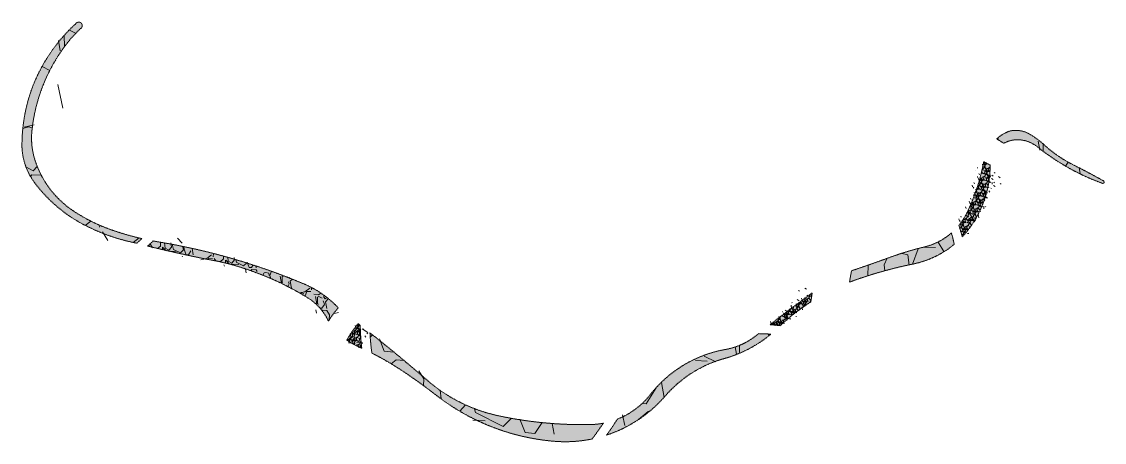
# Model space of a CAD drawing. Extents: x 833988 to 834332, y 817829 to 817963.
import ezdxf

# ---------------------------------------------------------------- set-up
doc = ezdxf.new("R2010")
doc.units = 0
doc.linetypes.add('HIDDEN2', pattern=[4.762499999999999, 3.175, -1.5875])
for name, color, linetype, lineweight in [('Dry river-b', 250, 'HIDDEN2', 20), ('Dry river-h', 251, 'Continuous', 9), ('Dry river-h @ 0.005', 251, 'Continuous', 9), ('Dry river-h @ 0.075', 251, 'Continuous', 9), ('Dry river-h @ 0.2', 251, 'Continuous', 9), ('Dry river-h @ 0.25 (1)', 251, 'Continuous', 9), ('Dry river-h @ 0.25 (2)', 251, 'Continuous', 9), ('Dry river-h @ 0.5', 251, 'Continuous', 9), ('Dry river-h @ 1', 251, 'Continuous', 9), ('Dry river-h @ 4', 251, 'Continuous', 9)]:
    doc.layers.add(name, color=color, linetype=linetype, lineweight=lineweight)
pattern_1 = [(333.0127875000001, (-2.634101881611951, 0.9981762989013409), (24.60624064604501, -12.33990847895286), [0.307549296, -30.4474352756085]), (289.969741, (-2.360041807382878, 0.8586127531110638), (-9.308030607130773, 25.90561688546812), [0.527764248, -52.2486440041716]), (237.5104471, (-2.179797801070938, 0.3625814789068851), (18.37256744584294, 28.58932810416977), [0.372133368, -36.84125051469]), (12.273689, (-1.397023659876034, -0.3506649479867803), (-44.75378911604773, -9.625100298503664), [0.4806040680000001, -47.5797936831642]), (37.83365418000005, (-0.9274047043366601, -0.2484973415838323), (-23.53897558060574, -18.14045624055731), [0.4712703300000001, -46.6558269708096]), (102.273689, (-0.5551973079146153, 0.0405666375777414), (9.625100298503662, -44.75378911604773), [0.4806040680000001, -47.5797936831642]), (142.69424047, (-0.6573649143175633, 0.5101855931171152), (29.77264877263586, -22.78878033289943), [0.6355742939999999, -62.92180378282231]), (177.25532837, (-1.162908283092981, 0.8953867523666719), (-52.71996401525125, 2.440217660490822), [0.600047568, -59.4047309417145]), (226.42956562, (-1.762267719785533, 0.9241201832023258), (-23.97210100660986, -25.35643589562436), [0.4822317, -47.7409911288408]), (280.2363583, (-2.094644241705478, 0.5747296142448914), (-4.300157265342166, 24.88083116564355), [0.550541952, -26.976543255]), (327.3974378, (-1.996807889578367, 0.03295086216756987), (31.38909487381503, -19.98901355751799), [0.711970128, -70.4850952609593]), (243.81407483, (-1.960686329220385, 1.841277029892105), (-9.107016274976012, -19.00670709426536), [0.2430040859999999, -24.0575092419096]), (276.4692344, (-2.067920952974813, 1.623212291183055), (-3.275371509779998, 29.88870437929832), [0.4623137819999999, -45.769175097336]), (330.0000000000001, (-2.015832078720845, 1.163841193290562), (2.208106438897018, 0.5916603371044181), [0.323288406, -2.9096037975852]), (308.19859051, (-2.239388627791156, 0.9382745021152621), (-7.374514562621765, 9.857211520783661), [0.174097188, -17.2355601320046]), (36.80140948999999, (-2.131729211026947, 0.8014568615056161), (-6.032658979308279, -3.983087450630685), [0.246209058, -12.064277691]), (135.96375653, (-1.93458498062144, 0.9489471527719247), (-6.191193888907689, 5.440998642708695), [0.3998876939999999, -12.929668337619]), (266.56505118, (-2.222063610687807, 1.226913688267053), (1.024785764425744, 5.007873214951223), [0.289158426, -6.939808305145199]), (121.389540334, (-1.788566215506416, -0.4792448730545338), (-12.5409226877343, 20.30608337765509), [0.4050792, -40.1029440052851]), (175.34617594, (-1.999553794758998, -0.1334497952972942), (26.65581217621231, -2.32416204832391), [0.3398390459999999, -33.64399411037999]), (38.19859050999998, (-2.663684898467169, 1.108581620846181), (-9.85721152079074, -7.374514562627322), [0.34819209, -17.0614652300046]), (88.61045967, (-2.390049617247878, 1.3239004543746), (-0.7077159439778873, -23.85604540032996), [0.4050792, -40.10294400528599]), (84.44395477999998, (-0.4195402233903939, -0.1124154640498289), (-1.457911192272022, -12.2238528686927), [0.3906316799999999, -19.1409608817954]), (39.77514060000011, (-0.3817194909932833, 0.2763811863999225), (-21.3308691328471, -17.54879591417277), [0.3273049079999999, -32.403234042648]), (171.80140949, (-0.4614950629414029, 1.722323022339512), (-12.22385286878454, 1.457911191503961), [0.34819209, -17.06146523000459]), (122.35402464, (-0.8061295846132179, 1.77197696147871), (16.52401013964474, -26.33874235617322), [0.3832044660000001, -37.93713838218]), (174.44395478, (-0.1715814977602652, 0.640350867280075), (12.22385286868263, -1.457911192356947), [0.1953158399999999, -19.3362767217954]), (206.309932474, (-0.4259954427151411, 1.589836636005703), (-8.240765418483106, -4.574747787314694), [0.11656314, -11.5397954680734]), (270.963756532, (-0.530484161288938, 1.538172554761517), (0.4331254275837184, 7.215979653794338), [0.47127033, -8.954149130162097]), (291.00900596, (-0.522557415812906, 1.066968250126937), (-8.124709811064728, 21.48940405143704), [0.4367403, -43.2372283770033]), (48.69006753000003, (-1.735855401120727, 1.002196583111317), (-3.824552540453776, -3.391427113371316), [0.3296914919999999, -7.912598723711999]), (98.15722659, (-1.518215455421459, 1.249844338675586), (-5.642012855007653, 38.72113013515889), [0.575601084, -56.98440815852789]), (165.9453959, (-1.599887346530645, 1.819620758512919), (17.8233864206214, -4.690803396137053), [0.235357416, -23.30045308629899]), (195, (-1.828199942886576, 1.876776650118367), (-1.616446101792447, -2.799766776001173), [0.13716, -2.14884]), (225.25643716, (-0.576967402237723, 1.00505631123587), (13.09010372476677, 12.97404811440268), [0.317580264, -31.44054669588]), (153.0127875, (-0.8005239513080348, 0.7794896200605694), (-24.60624064600131, 12.33990847903867), [0.615098592, -30.1398859796085]), (105, (-1.348644099766182, 1.058616711641123), (-2.799766776001173, 1.616446101792447), [0.59436, -1.69164]), (70.3048465, (-1.502475787413316, 1.632724385754293), (9.54014168704348, 26.22268675386113), [0.361448604, -35.783385051726]), (359.0546041, (-1.380662051736171, 1.973027653150271), (9.42408609268917, 0.1585349096853208), [0.3328461719999999, -16.3094850348948]), (312.64597536, (-1.047860736806443, 1.96753584278901), (33.32261079143507, -36.03741897032221), [0.54193059, -53.6512179806442]), (280.42607874, (-0.6807203577358774, 1.568916127702159), (5.483477943460085, -29.29704404276175), [0.5733265139999999, -56.759261810616])]
pattern_2 = [(333.0127875000001, (-42.14563010579121, 15.97082078242145), (393.6998503367201, -197.4385356632457), [4.920788736, -487.158964409736]), (289.969741, (-37.76066891812604, 13.73780404977702), (-148.9284897140924, 414.4898701674899), [8.444227968, -835.9783040667455]), (237.5104471, (-34.876764817135, 5.801303662510161), (293.961079133487, 457.4292496667164), [5.954133888, -589.4600082350399]), (12.273689, (-22.35237855801654, -5.610639167788485), (-716.0606258567636, -154.0016047760586), [7.689665088000001, -761.2766989306272]), (37.83365418000005, (-14.83847526938656, -3.975957465341316), (-376.6236092896919, -290.2472998489169), [7.54032528, -746.4932315329535]), (102.273689, (-8.883156926633845, 0.6490662012438624), (154.0016047760586, -716.0606258567636), [7.689665088000001, -761.2766989306272]), (142.69424047, (-10.51783862908101, 8.162969489873843), (476.3623803621738, -364.6204853263909), [10.169188704, -1006.748860525157]), (177.25532837, (-18.60653252948769, 14.32618803786675), (-843.51942424402, 39.04348256785315), [9.600761088, -950.475695067432]), (226.42956562, (-28.19628351656852, 14.78592293123721), (-383.5536161057578, -405.7029743299898), [7.7157072, -763.8558580614529]), (280.2363583, (-33.51430786728766, 9.195673827918263), (-68.80251624547466, 398.0932986502967), [8.808671232, -431.62469208]), (327.3974378, (-31.94892623325388, 0.527213794681118), (502.2255179810405, -319.8242169202879), [11.391522048, -1127.761524175349]), (243.81407483, (-31.37098126752615, 29.46043247827368), (-145.7122603996162, -304.1073135082457), [3.888065375999998, -384.9201478705535]), (276.4692344, (-33.08673524759701, 25.97139665892888), (-52.40594415647996, 478.2192700687732), [7.397020511999997, -732.3068015573758]), (330.0000000000001, (-32.25331325953351, 18.621459092649), (35.32970302235229, 9.46656539367069), [5.172614496, -46.5536607613632]), (308.19859051, (-35.83021804465849, 15.01239203384419), (-117.9922330019482, 157.7153843325386), [2.785555008, -275.7689621120736]), (36.80140948999999, (-34.10766737643115, 12.82330978408986), (-96.52254366893246, -63.72939921009096), [3.939344928, -193.028443056]), (135.96375653, (-30.95335968994304, 15.18315444435079), (-99.05910222252302, 87.05597828333912), [6.398203103999998, -206.874693401904]), (266.56505118, (-35.55301777100492, 19.63061901227286), (16.39657223081191, 80.12597143921957), [4.626534815999999, -111.0369328823232]), (121.389540334, (-28.61705944810266, -7.667917968872541), (-200.6547630037488, 324.8973340424814), [6.4812672, -641.6471040845616]), (175.34617594, (-31.99286071614397, -2.135196724756707), (426.4929948193969, -37.18659277318255), [5.437424735999998, -538.3039057660798]), (38.19859050999998, (-42.6189583754747, 17.7373059335389), (-157.7153843326518, -117.9922330020372), [5.57107344, -272.9834436800735]), (88.61045967, (-38.24079387596604, 21.1824072699936), (-11.3234551036462, -381.6967264052794), [6.481267199999999, -641.6471040845757]), (84.44395477999998, (-6.712643574246303, -1.798647424797263), (-23.32657907635235, -195.5816458990833), [6.250106879999999, -306.2553741087265]), (39.77514060000011, (-6.107511855892533, 4.42209898239876), (-341.2939061255536, -280.7807346267643), [5.236878527999999, -518.451744682368]), (171.80140949, (-7.383921007062446, 27.55716835743219), (-195.5816459005526, 23.32657906406337), [5.571073439999998, -272.9834436800734]), (122.35402464, (-12.89807335381149, 28.35163138365935), (264.3841622343159, -421.4198776987715), [6.131271456000001, -606.9942141148799]), (174.44395478, (-2.745303964164242, 10.2456138764812), (195.5816458989221, -23.32657907771115), [3.125053439999999, -309.3804275487263]), (206.309932474, (-6.815927083442258, 25.43738617609126), (-131.8522466957297, -73.1959645970351), [1.86501024, -184.6367274891744]), (270.963756532, (-8.487746580623009, 24.61076087618428), (6.930006841339495, 115.4556744607094), [7.540325279999999, -143.2663860825935]), (291.00900596, (-8.360918653006497, 17.07149200203099), (-129.9953569770356, 343.8304648229927), [6.9878448, -691.7956540320528]), (48.69006753000003, (-27.77368641793163, 16.03514532978108), (-61.19284064726042, -54.26283381394106), [5.275063871999998, -126.601579579392]), (98.15722658999998, (-24.29144728674334, 19.99750941880937), (-90.27220568012245, 619.5380821625422), [9.209617344, -911.7505305364463]), (165.9453959, (-25.59819754449032, 29.11393213620671), (285.1741827299423, -75.05285433819284), [3.765718655999999, -372.8072493807838]), (195, (-29.25119908618522, 30.02842640189387), (-25.86313762867916, -44.79626841601876), [2.19456, -34.38144]), (225.25643716, (-9.231478435803568, 16.08090097977392), (209.4416595962683, 207.5847698304429), [5.081284224, -503.04874713408]), (153.0127875, (-12.80838322092856, 12.47183392096911), (-393.699850336021, 197.4385356646188), [9.841577472, -482.238175673736]), (105, (-21.57830559625891, 16.93786738625797), (-44.79626841601876, 25.86313762867916), [9.50976, -27.06624]), (70.3048465, (-24.03961259861306, 26.1235901720687), (152.6422669926957, 419.5629880617781), [5.783177663999999, -572.534160827616]), (359.0546041, (-22.09059282777873, 31.56844245040434), (150.7853774830267, 2.536558554965133), [5.325538751999999, -260.9517605583168]), (312.64597536, (-16.76577178890308, 31.48057348462416), (533.1617726629611, -576.5987035251554), [8.67088944, -858.4194876903072]), (280.42607874, (-10.89152572377404, 25.10265804323455), (87.73564709536136, -468.7527046841881), [9.173224223999998, -908.1481889698559])]
pattern_3 = [(333.0127875000001, (-0.05268203763223902, 0.01996352597802682), (0.4921248129209002, -0.2467981695790572), [0.006150985920000001, -0.60894870551217]), (289.969741, (-0.04720083614765756, 0.01717225506222128), (-0.1861606121426155, 0.5181123377093624), [0.01055528496, -1.044972880083432]), (237.5104471, (-0.04359595602141875, 0.007251629578137702), (0.3674513489168588, 0.5717865620833955), [0.00744266736, -0.7368250102938]), (12.273689, (-0.02794047319752067, -0.007013298959735606), (-0.8950757823209545, -0.1925020059700733), [0.009612081360000002, -0.951595873663284]), (37.83365418000005, (-0.0185480940867332, -0.004969946831676645), (-0.4707795116121149, -0.3628091248111461), [0.009425406600000002, -0.933116539416192]), (102.273689, (-0.01110394615829231, 0.000811332751554828), (0.1925020059700732, -0.8950757823209545), [0.009612081360000002, -0.951595873663284]), (142.69424047, (-0.01314729828635127, 0.0102037118623423), (0.5954529754527172, -0.4557756066579887), [0.01271148588, -1.258436075656446]), (177.25532837, (-0.02325816566185962, 0.01790773504733344), (-1.054399280305025, 0.04880435320981644), [0.01200095136, -1.18809461883429]), (226.42956562, (-0.03524535439571065, 0.01848240366404652), (-0.4794420201321972, -0.5071287179124873), [0.009644634, -0.9548198225768161]), (280.2363583, (-0.04189288483410957, 0.01149459228489783), (-0.08600314530684333, 0.4976166233128709), [0.01101083904, -0.5395308651]), (327.3974378, (-0.03993615779156735, 0.0006590172433513974), (0.6277818974763006, -0.3997802711503599), [0.01423940256, -1.409701905219186]), (243.81407483, (-0.03921372658440769, 0.0368255405978421), (-0.1821403254995202, -0.3801341418853072), [0.004860081719999998, -0.4811501848381919]), (276.4692344, (-0.04135841905949626, 0.0324642458236611), (-0.06550743019559996, 0.5977740875859665), [0.009246275639999997, -0.9153835019467199]), (330.0000000000001, (-0.04031664157441689, 0.02327682386581125), (0.04416212877794037, 0.01183320674208836), [0.00646576812, -0.058192075951704]), (308.19859051, (-0.04478777255582312, 0.01876549004230524), (-0.1474902912524353, 0.1971442304156732), [0.00348194376, -0.344711202640092]), (36.80140948999999, (-0.04263458422053893, 0.01602913723011232), (-0.1206531795861656, -0.0796617490126137), [0.00492418116, -0.24128555382]), (135.96375653, (-0.03869169961242881, 0.01897894305543849), (-0.1238238777781538, 0.1088199728541739), [0.007997753879999998, -0.25859336675238]), (266.56505118, (-0.04444127221375615, 0.02453827376534107), (0.02049571528851488, 0.1001574642990245), [0.00578316852, -0.138796166102904]), (121.389540334, (-0.03577132431012833, -0.009584897461090676), (-0.250818453754686, 0.4061216675531017), [0.008101584, -0.802058880105702]), (175.34617594, (-0.03999107589517997, -0.002668995905945883), (0.5331162435242461, -0.04648324096647819), [0.006796780919999999, -0.6728798822075999]), (38.19859050999998, (-0.05327369796934339, 0.02217163241692362), (-0.1971442304158148, -0.1474902912525465), [0.0069638418, -0.3412293046000919]), (88.61045967, (-0.04780099234495755, 0.02647800908749201), (-0.01415431887955775, -0.4771209080065992), [0.008101584, -0.8020588801057198]), (84.44395477999998, (-0.00839080446780788, -0.002248309280996578), (-0.02915822384544043, -0.2444770573738541), [0.007812633599999999, -0.3828192176359081]), (39.77514060000011, (-0.007634389819865667, 0.005527623727998449), (-0.426617382656942, -0.3509759182834554), [0.00654609816, -0.6480646808529601]), (171.80140949, (-0.009229901258828057, 0.03444646044679023), (-0.2444770573756908, 0.02915822383007922), [0.0069638418, -0.3412293046000919]), (122.35402464, (-0.01612259169226436, 0.03543953922957419), (0.3304802027928948, -0.5267748471234645), [0.007664089320000002, -0.7587427676435999]), (174.44395478, (-0.003431629955205303, 0.0128070173456015), (0.2444770573736527, -0.02915822384713894), [0.003906316799999998, -0.386725534435908]), (206.309932474, (-0.008519908854302823, 0.03179673272011407), (-0.1648153083696621, -0.09149495574629388), [0.0023312628, -0.230795909361468]), (270.963756532, (-0.01060968322577876, 0.03076345109523035), (0.008662508551674369, 0.1443195930758868), [0.0094254066, -0.179082982603242]), (291.00900596, (-0.01045114831625812, 0.02133936500253874), (-0.1624941962212945, 0.4297880810287408), [0.008734806, -0.864744567540066]), (48.69006753000003, (-0.03471710802241454, 0.02004393166222635), (-0.07649105080907552, -0.06782854226742632), [0.006593829839999998, -0.15825197447424]), (98.15722659, (-0.03036430910842918, 0.02499688677351172), (-0.1128402571001531, 0.7744226027031778), [0.01151202168, -1.139688163170558]), (165.9453959, (-0.0319977469306129, 0.03639241517025838), (0.356467728412428, -0.09381606792274105), [0.004707148319999999, -0.4660090617259799]), (195, (-0.03656399885773153, 0.03753553300236733), (-0.03232892203584894, -0.05599533552002346), [0.0027432, -0.0429768]), (225.25643716, (-0.01153934804475446, 0.0201011262247174), (0.2618020744953354, 0.2594809622880536), [0.00635160528, -0.6288109339176]), (153.0127875, (-0.0160104790261607, 0.01558979240121139), (-0.4921248129200262, 0.2467981695807735), [0.01230197184, -0.60279771959217]), (105, (-0.02697288199532364, 0.02117233423282246), (-0.05599533552002346, 0.03232892203584894), [0.0118872, -0.0338328]), (70.3048465, (-0.03004951574826633, 0.03265448771508587), (0.1908028337408696, 0.5244537350772227), [0.007228972079999999, -0.71566770103452]), (359.0546041, (-0.02761324103472342, 0.03946055306300543), (0.1884817218537834, 0.003170698193706416), [0.006656923439999999, -0.326189700697896]), (312.64597536, (-0.02095721473612885, 0.0393507168557802), (0.6664522158287014, -0.7207483794064443), [0.0108386118, -1.073024359612884]), (280.42607874, (-0.01361440715471755, 0.03137832255404319), (0.1096695588692017, -0.5859408808552351), [0.01146653028, -1.13518523621232])]
pattern_4 = [(333.0127875000001, (-10.5364075264478, 3.992705195605363), (98.42496258418004, -49.35963391581144), [1.230197184, -121.789741102434]), (289.969741, (-9.44016722953151, 3.434451012444255), (-37.23212242852309, 103.6224675418725), [2.111056992, -208.9945760166864]), (237.5104471, (-8.719191204283751, 1.45032591562754), (73.49026978337176, 114.3573124166791), [1.488533472, -147.36500205876]), (12.273689, (-5.588094639504135, -1.402659791947121), (-179.0151564641909, -38.50040119401466), [1.922416272, -190.3191747326568]), (37.83365418000005, (-3.70961881734664, -0.9939893663353291), (-94.15590232242297, -72.56182496222922), [1.88508132, -186.6233078832384]), (102.273689, (-2.220789231658461, 0.1622665503109656), (38.50040119401465, -179.0151564641909), [1.922416272, -190.3191747326568]), (142.69424047, (-2.629459657270253, 2.040742372468461), (119.0905950905434, -91.15512133159773), [2.542297175999999, -251.6872151312892]), (177.25532837, (-4.651633132371924, 3.581547009466687), (-210.879856061005, 9.760870641963287), [2.400190272, -237.618923766858]), (226.42956562, (-7.04907087914213, 3.696480732809303), (-95.88840402643945, -101.4257435824974), [1.9289268, -190.9639645153632]), (280.2363583, (-8.378576966821914, 2.298918456979566), (-17.20062906136867, 99.52332466257418), [2.202167808, -107.90617302]), (327.3974378, (-7.987231558313469, 0.1318034486702795), (125.5563794952601, -79.95605423007197), [2.847880512, -281.9403810438372]), (243.81407483, (-7.842745316881539, 7.36510811956842), (-36.42806509990405, -76.02682837706143), [0.9720163439999996, -96.23003696763837]), (276.4692344, (-8.271683811899251, 6.49284916473222), (-13.10148603911999, 119.5548175171933), [1.849255127999999, -183.076700389344]), (330.0000000000001, (-8.063328314883378, 4.655364773162249), (8.832425755588073, 2.366641348417672), [1.293153624, -11.6384151903408]), (308.19859051, (-8.957554511164624, 3.753098008461048), (-29.49805825048706, 39.42884608313464), [0.6963887519999999, -68.94224052801839]), (36.80140948999999, (-8.526916844107786, 3.205827446022464), (-24.13063591723311, -15.93234980252274), [0.984836232, -48.257110764]), (135.96375653, (-7.738339922485761, 3.795788611087699), (-24.76477555563076, 21.76399457083478), [1.599550776, -51.718673350476]), (266.56505118, (-8.88825444275123, 4.907654753068214), (4.099143057702976, 20.03149285980489), [1.156633704, -27.7592332205808]), (121.389540334, (-7.154264862025665, -1.916979492218135), (-50.16369075093721, 81.22433351062034), [1.6203168, -160.4117760211404]), (175.34617594, (-7.998215179035993, -0.5337991811891767), (106.6232487048492, -9.296648193295638), [1.359356183999999, -134.5759764415199]), (38.19859050999998, (-10.65473959386868, 4.434326483384725), (-39.42884608316296, -29.49805825050929), [1.39276836, -68.24586092001839]), (88.61045967, (-9.56019846899151, 5.295601817498401), (-2.830863775911549, -95.42418160131984), [1.6203168, -160.4117760211439]), (84.44395477999998, (-1.678160893561576, -0.4496618561993156), (-5.831644769088086, -48.89541147477082), [1.56252672, -76.56384352718162]), (39.77514060000011, (-1.526877963973133, 1.10552474559969), (-85.3234765313884, -70.19518365669109), [1.309219632, -129.612936170592]), (171.80140949, (-1.845980251765611, 6.889292089358047), (-48.89541147513816, 5.831644766015843), [1.39276836, -68.24586092001836]), (122.35402464, (-3.224518338452872, 7.087907845914838), (66.09604055857896, -105.3549694246929), [1.532817864, -151.74855352872]), (174.44395478, (-0.6863259910410606, 2.5614034691203), (48.89541147473054, -5.831644769427788), [0.7812633599999996, -77.34510688718159]), (206.309932474, (-1.703981770860564, 6.359346544022814), (-32.96306167393242, -18.29899114925878), [0.4662525599999999, -46.1591818722936]), (270.963756532, (-2.121936645155752, 6.152690219046069), (1.732501710334874, 28.86391861517735), [1.88508132, -35.81659652064838]), (291.00900596, (-2.090229663251624, 4.267873000507748), (-32.49883924425891, 85.95761620574817), [1.7469612, -172.9489135080132]), (48.69006753000003, (-6.943421604482908, 4.008786332445269), (-15.2982101618151, -13.56570845348526), [1.318765967999999, -31.65039489484799]), (98.15722658999998, (-6.072861821685835, 4.999377354702343), (-22.56805142003061, 154.8845205406355), [2.302404336, -227.9376326341116]), (165.9453959, (-6.399549386122581, 7.278483034051677), (71.29354568248559, -18.76321358454821), [0.9414296639999997, -93.20181234519596]), (195, (-7.312799771546304, 7.507106600473467), (-6.465784407169789, -11.19906710400469), [0.54864, -8.59536]), (225.25643716, (-2.307869608950892, 4.02022524494348), (52.36041489906708, 51.89619245761072), [1.270321056, -125.76218678352]), (153.0127875, (-3.202095805232139, 3.117958480242278), (-98.42496258400524, 49.35963391615469), [2.460394368, -120.559543918434]), (105, (-5.394576399064729, 4.234466846564492), (-11.19906710400469, 6.465784407169789), [2.37744, -6.766559999999999]), (70.3048465, (-6.009903149653265, 6.530897543017174), (38.16056674817392, 104.8907470154445), [1.445794416, -143.133540206904]), (359.0546041, (-5.522648206944683, 7.892110612601085), (37.69634437075668, 0.6341396387412832), [1.331384688, -65.2379401395792]), (312.64597536, (-4.19144294722577, 7.87014337115604), (133.2904431657403, -144.1496758812889), [2.16772236, -214.6048719225768]), (280.42607874, (-2.722881430943509, 6.275664510808638), (21.93391177384034, -117.188176171047), [2.293306056, -227.037047242464])]
pattern_5 = [(333.0127875000001, (-0.01317050940805975, 0.004990881494506705), (0.1230312032302251, -0.06169954239476429), [0.00153774648, -0.1522371763780425]), (289.969741, (-0.01180020903691439, 0.004293063765555319), (-0.04654015303565386, 0.1295280844273406), [0.00263882124, -0.261243220020858]), (237.5104471, (-0.01089898900535469, 0.001812907394534425), (0.0918628372292147, 0.1429466405208489), [0.00186066684, -0.18420625257345]), (12.273689, (-0.006985118299380168, -0.001753324739933902), (-0.2237689455802386, -0.04812550149251832), [0.00240302034, -0.237898968415821]), (37.83365418000005, (-0.0046370235216833, -0.001242486707919161), (-0.1176948779030287, -0.09070228120278653), [0.00235635165, -0.233279134854048]), (102.273689, (-0.002775986539573077, 0.000202833187888707), (0.04812550149251831, -0.2237689455802386), [0.00240302034, -0.237898968415821]), (142.69424047, (-0.003286824571587816, 0.002550927965585576), (0.1488632438631793, -0.1139439016644972), [0.00317787147, -0.3146090189141115]), (177.25532837, (-0.005814541415464904, 0.004476933761833359), (-0.2635998200762563, 0.01220108830245411), [0.00300023784, -0.2970236547085725]), (226.42956562, (-0.008811338598927663, 0.004620600916011629), (-0.1198605050330493, -0.1267821794781218), [0.0024111585, -0.238704955644204]), (280.2363583, (-0.01047322120852739, 0.002873648071224457), (-0.02150078632671083, 0.1244041558282177), [0.00275270976, -0.134882716275]), (327.3974378, (-0.009984039447891837, 0.0001647543108378494), (0.1569454743690752, -0.09994506778758996), [0.00355985064, -0.3524254763047965]), (243.81407483, (-0.009803431646101923, 0.009206385149460525), (-0.04553508137488006, -0.0950335354713268), [0.00121502043, -0.120287546209548]), (276.4692344, (-0.01033960476487406, 0.008116061455915275), (-0.01637685754889999, 0.1494435218964916), [0.002311568909999999, -0.22884587548668]), (330.0000000000001, (-0.01007916039360422, 0.005819205966452812), (0.01104053219448509, 0.00295830168552209), [0.00161644203, -0.014548018987926]), (308.19859051, (-0.01119694313895578, 0.00469137251057631), (-0.03687257281310882, 0.04928605760391831), [0.00087048594, -0.086177800660023]), (36.80140948999999, (-0.01065864605513473, 0.004007284307528081), (-0.03016329489654139, -0.01991543725315343), [0.00123104529, -0.060321388455]), (135.96375653, (-0.009672924903107201, 0.004744735763859623), (-0.03095596944453844, 0.02720499321354347), [0.00199943847, -0.064648341688095]), (266.56505118, (-0.01111031805343904, 0.006134568441335268), (0.005123928822128721, 0.02503936607475611), [0.00144579213, -0.034699041525726]), (121.389540334, (-0.008942831077532081, -0.002396224365272669), (-0.06270461343867151, 0.1015304168882754), [0.002025396, -0.2005147200264255]), (175.34617594, (-0.009997768973794991, -0.0006672489764864708), (0.1332790608810615, -0.01162081024161955), [0.00169919523, -0.1682199705519]), (38.19859050999998, (-0.01331842449233585, 0.005542908104230906), (-0.0492860576039537, -0.03687257281313661), [0.00174096045, -0.08530732615002298]), (88.61045967, (-0.01195024808623939, 0.006619502271873002), (-0.003538579719889436, -0.1192802270016498), [0.002025396, -0.2005147200264299]), (84.44395477999998, (-0.00209770111695197, -0.0005620773202491446), (-0.007289555961360108, -0.06111926434346352), [0.0019531584, -0.09570480440897702]), (39.77514060000011, (-0.001908597454966417, 0.001381905931999612), (-0.1066543456642355, -0.08774397957086386), [0.00163652454, -0.16201617021324]), (171.80140949, (-0.002307475314707014, 0.008611615111697559), (-0.0611192643439227, 0.007289555957519804), [0.00174096045, -0.08530732615002297]), (122.35402464, (-0.00403064792306609, 0.008859884807393548), (0.0826200506982237, -0.1316937117808661), [0.00191602233, -0.1896856919109]), (174.44395478, (-0.0008579074888013258, 0.003201754336400375), (0.06111926434341317, -0.007289555961784735), [0.0009765791999999996, -0.096681383608977]), (206.309932474, (-0.002129977213575706, 0.007949183180028517), (-0.04120382709241553, -0.02287373893657347), [0.0005828156999999999, -0.057698977340367]), (270.963756532, (-0.00265242080644469, 0.007690862773807586), (0.002165627137918592, 0.03607989826897169), [0.00235635165, -0.04477074565081049]), (291.00900596, (-0.00261278707906453, 0.005334841250634686), (-0.04062354905532364, 0.1074470202571852), [0.0021837015, -0.2161861418850165]), (48.69006753000003, (-0.008679277005603635, 0.005010982915556587), (-0.01912276270226888, -0.01695713556685658), [0.00164845746, -0.03956299361855999]), (98.15722659, (-0.007591077277107294, 0.006249221693377929), (-0.02821006427503827, 0.1936056506757944), [0.00287800542, -0.2849220407926394]), (165.9453959, (-0.007999436732653225, 0.009098103792564595), (0.08911693210310699, -0.02345401698068526), [0.00117678708, -0.116502265431495]), (195, (-0.009140999714432881, 0.009383883250591833), (-0.008082230508962236, -0.01399883388000586), [0.0006858000000000001, -0.0107442]), (225.25643716, (-0.002884837011188615, 0.005025281556179349), (0.06545051862383386, 0.06487024057201339), [0.00158790132, -0.1572027334794]), (153.0127875, (-0.004002619756540174, 0.003897448100302847), (-0.1230312032300066, 0.06169954239519337), [0.00307549296, -0.1506994298980425]), (105, (-0.006743220498830911, 0.005293083558205615), (-0.01399883388000586, 0.008082230508962236), [0.0029718, -0.008458199999999999]), (70.3048465, (-0.007512378937066582, 0.008163621928771467), (0.0477007084352174, 0.1311134337693057), [0.00180724302, -0.17891692525863]), (359.0546041, (-0.006903310258680854, 0.009865138265751357), (0.04712043046344585, 0.000792674548426604), [0.00166423086, -0.081547425174474]), (312.64597536, (-0.005239303684032213, 0.00983767921394505), (0.1666130539571753, -0.1801870948516111), [0.00270965295, -0.268256089903221]), (280.42607874, (-0.003403601788679387, 0.007844580638510798), (0.02741738971730042, -0.1464852202138088), [0.002866632569999999, -0.28379630905308])]

# ---------------------------------------------------------------- blocks, each defined once
blk = doc.blocks.new('*U106')
at = {"layer": 'Dry river-h @ 0.005'}
h = blk.add_hatch(dxfattribs=at)
h.set_pattern_fill('GRAVEL', color=256, scale=0.09, angle=105)
h.set_pattern_definition(pattern_3)
edge = h.paths.add_edge_path()
edge.add_arc((834303.6749522383, 817919.9642791913), 8.45649298799846, 59.68356849005782, 89.24600473421116)
edge.add_arc((834303.337365022, 817922.3137280489), 6.122787629744998, 85.79580591257147, 114.7001460004849)
edge.add_arc((834306.2535242025, 817915.9735858247), 13.10142559066244, 114.7001460040293, 131.9847795138607)
edge.add_line((834297.4895460753, 817925.7121709321), (834299.8050110575, 817924.3329413257))
edge.add_arc((834304.0365963207, 817916.865949535), 8.582673257299305, 91.83370346263081, 119.54046610110109, ccw=False)
edge.add_arc((834304.0877143948, 817915.2692628753), 10.18017798239615, 51.33618220310808, 91.83370346298909, ccw=False)
edge.add_arc((834355.9299444314, 817980.0627547273), 72.80062342099828, 231.3361822028409, 250.0913945924897)
edge.add_arc((834331.2627691315, 817912.018296654), 0.423615905067927, 253.1278417070515, 420.6280283369736)
edge.add_arc((834223.7448615063, 817720.914514007), 219.6968614222658, 60.63721159844609, 63.47567064342165)
edge.add_arc((834339.9397560738, 817953.7178068894), 40.49273618001001, 227.6335155243532, 243.4756706445595, ccw=False)
edge.add_arc((834293.8855167927, 817903.2226919738), 27.85014630313875, 47.6335155229986, 59.68356848887849)
at = {"layer": 'Dry river-h @ 0.075'}
h = blk.add_hatch(dxfattribs=at)
h.set_pattern_fill('GRAVEL', color=256, scale=0.09, angle=105)
h.set_pattern_definition(pattern_1)
edge = h.paths.add_edge_path()
edge.add_arc((834303.6749522383, 817919.9642791913), 8.45649298799846, 59.68356849005782, 89.24600473421116)
edge.add_arc((834303.337365022, 817922.3137280489), 6.122787629744998, 85.79580591257147, 114.7001460004849)
edge.add_arc((834306.2535242025, 817915.9735858247), 13.10142559066244, 114.7001460040293, 131.9847795138607)
edge.add_line((834297.4895460753, 817925.7121709321), (834299.8050110575, 817924.3329413257))
edge.add_arc((834304.0365963207, 817916.865949535), 8.582673257299305, 91.83370346263081, 119.54046610110109, ccw=False)
edge.add_arc((834304.0877143948, 817915.2692628753), 10.18017798239615, 51.33618220310808, 91.83370346298909, ccw=False)
edge.add_arc((834355.9299444314, 817980.0627547273), 72.80062342099828, 231.3361822028409, 250.0913945924897)
edge.add_arc((834331.2627691315, 817912.018296654), 0.423615905067927, 253.1278417070515, 420.6280283369736)
edge.add_arc((834223.7448615063, 817720.914514007), 219.6968614222658, 60.63721159844609, 63.47567064342165)
edge.add_arc((834339.9397560738, 817953.7178068894), 40.49273618001001, 227.6335155243532, 243.4756706445595, ccw=False)
edge.add_arc((834293.8855167927, 817903.2226919738), 27.85014630313875, 47.6335155229986, 59.68356848887849)
at = {"layer": 'Dry river-h @ 0.2'}
h = blk.add_hatch(dxfattribs=at)
h.set_pattern_fill('GRAVEL', color=256, scale=0.09, angle=105)
h.set_pattern_definition(pattern_1)
edge = h.paths.add_edge_path()
edge.add_arc((834303.6749522383, 817919.9642791913), 8.45649298799846, 59.68356849005782, 89.24600473421116)
edge.add_arc((834303.337365022, 817922.3137280489), 6.122787629744998, 85.79580591257147, 114.7001460004849)
edge.add_arc((834306.2535242025, 817915.9735858247), 13.10142559066244, 114.7001460040293, 131.9847795138607)
edge.add_line((834297.4895460753, 817925.7121709321), (834299.8050110575, 817924.3329413257))
edge.add_arc((834304.0365963207, 817916.865949535), 8.582673257299305, 91.83370346263081, 119.54046610110109, ccw=False)
edge.add_arc((834304.0877143948, 817915.2692628753), 10.18017798239615, 51.33618220310808, 91.83370346298909, ccw=False)
edge.add_arc((834355.9299444314, 817980.0627547273), 72.80062342099828, 231.3361822028409, 250.0913945924897)
edge.add_arc((834331.2627691315, 817912.018296654), 0.423615905067927, 253.1278417070515, 420.6280283369736)
edge.add_arc((834223.7448615063, 817720.914514007), 219.6968614222658, 60.63721159844609, 63.47567064342165)
edge.add_arc((834339.9397560738, 817953.7178068894), 40.49273618001001, 227.6335155243532, 243.4756706445595, ccw=False)
edge.add_arc((834293.8855167927, 817903.2226919738), 27.85014630313875, 47.6335155229986, 59.68356848887849)
at = {"layer": 'Dry river-h @ 0.25 (1)'}
h = blk.add_hatch(dxfattribs=at)
h.set_pattern_fill('GRAVEL', color=256, scale=0.09, angle=105)
h.set_pattern_definition(pattern_1)
edge = h.paths.add_edge_path()
edge.add_arc((834303.6749522383, 817919.9642791913), 8.45649298799846, 59.68356849005782, 89.24600473421116)
edge.add_arc((834303.337365022, 817922.3137280489), 6.122787629744998, 85.79580591257147, 114.7001460004849)
edge.add_arc((834306.2535242025, 817915.9735858247), 13.10142559066244, 114.7001460040293, 131.9847795138607)
edge.add_line((834297.4895460753, 817925.7121709321), (834299.8050110575, 817924.3329413257))
edge.add_arc((834304.0365963207, 817916.865949535), 8.582673257299305, 91.83370346263081, 119.54046610110109, ccw=False)
edge.add_arc((834304.0877143948, 817915.2692628753), 10.18017798239615, 51.33618220310808, 91.83370346298909, ccw=False)
edge.add_arc((834355.9299444314, 817980.0627547273), 72.80062342099828, 231.3361822028409, 250.0913945924897)
edge.add_arc((834331.2627691315, 817912.018296654), 0.423615905067927, 253.1278417070515, 420.6280283369736)
edge.add_arc((834223.7448615063, 817720.914514007), 219.6968614222658, 60.63721159844609, 63.47567064342165)
edge.add_arc((834339.9397560738, 817953.7178068894), 40.49273618001001, 227.6335155243532, 243.4756706445595, ccw=False)
edge.add_arc((834293.8855167927, 817903.2226919738), 27.85014630313875, 47.6335155229986, 59.68356848887849)
at = {"layer": 'Dry river-h @ 0.25 (2)'}
h = blk.add_hatch(dxfattribs=at)
h.set_pattern_fill('GRAVEL', color=256, scale=0.09, angle=105)
h.set_pattern_definition(pattern_1)
edge = h.paths.add_edge_path()
edge.add_arc((834303.6749522383, 817919.9642791913), 8.45649298799846, 59.68356849005782, 89.24600473421116)
edge.add_arc((834303.337365022, 817922.3137280489), 6.122787629744998, 85.79580591257147, 114.7001460004849)
edge.add_arc((834306.2535242025, 817915.9735858247), 13.10142559066244, 114.7001460040293, 131.9847795138607)
edge.add_line((834297.4895460753, 817925.7121709321), (834299.8050110575, 817924.3329413257))
edge.add_arc((834304.0365963207, 817916.865949535), 8.582673257299305, 91.83370346263081, 119.54046610110109, ccw=False)
edge.add_arc((834304.0877143948, 817915.2692628753), 10.18017798239615, 51.33618220310808, 91.83370346298909, ccw=False)
edge.add_arc((834355.9299444314, 817980.0627547273), 72.80062342099828, 231.3361822028409, 250.0913945924897)
edge.add_arc((834331.2627691315, 817912.018296654), 0.423615905067927, 253.1278417070515, 420.6280283369736)
edge.add_arc((834223.7448615063, 817720.914514007), 219.6968614222658, 60.63721159844609, 63.47567064342165)
edge.add_arc((834339.9397560738, 817953.7178068894), 40.49273618001001, 227.6335155243532, 243.4756706445595, ccw=False)
edge.add_arc((834293.8855167927, 817903.2226919738), 27.85014630313875, 47.6335155229986, 59.68356848887849)
at = {"layer": 'Dry river-h @ 0.5'}
h = blk.add_hatch(dxfattribs=at)
h.set_pattern_fill('GRAVEL', color=256, scale=0.09, angle=105)
h.set_pattern_definition(pattern_1)
edge = h.paths.add_edge_path()
edge.add_arc((834303.6749522383, 817919.9642791913), 8.45649298799846, 59.68356849005782, 89.24600473421116)
edge.add_arc((834303.337365022, 817922.3137280489), 6.122787629744998, 85.79580591257147, 114.7001460004849)
edge.add_arc((834306.2535242025, 817915.9735858247), 13.10142559066244, 114.7001460040293, 131.9847795138607)
edge.add_line((834297.4895460753, 817925.7121709321), (834299.8050110575, 817924.3329413257))
edge.add_arc((834304.0365963207, 817916.865949535), 8.582673257299305, 91.83370346263081, 119.54046610110109, ccw=False)
edge.add_arc((834304.0877143948, 817915.2692628753), 10.18017798239615, 51.33618220310808, 91.83370346298909, ccw=False)
edge.add_arc((834355.9299444314, 817980.0627547273), 72.80062342099828, 231.3361822028409, 250.0913945924897)
edge.add_arc((834331.2627691315, 817912.018296654), 0.423615905067927, 253.1278417070515, 420.6280283369736)
edge.add_arc((834223.7448615063, 817720.914514007), 219.6968614222658, 60.63721159844609, 63.47567064342165)
edge.add_arc((834339.9397560738, 817953.7178068894), 40.49273618001001, 227.6335155243532, 243.4756706445595, ccw=False)
edge.add_arc((834293.8855167927, 817903.2226919738), 27.85014630313875, 47.6335155229986, 59.68356848887849)
at = {"layer": 'Dry river-h @ 1'}
h = blk.add_hatch(dxfattribs=at)
h.set_pattern_fill('GRAVEL', color=256, scale=0.09, angle=105)
h.set_pattern_definition(pattern_1)
edge = h.paths.add_edge_path()
edge.add_arc((834303.6749522383, 817919.9642791913), 8.45649298799846, 59.68356849005782, 89.24600473421116)
edge.add_arc((834303.337365022, 817922.3137280489), 6.122787629744998, 85.79580591257147, 114.7001460004849)
edge.add_arc((834306.2535242025, 817915.9735858247), 13.10142559066244, 114.7001460040293, 131.9847795138607)
edge.add_line((834297.4895460753, 817925.7121709321), (834299.8050110575, 817924.3329413257))
edge.add_arc((834304.0365963207, 817916.865949535), 8.582673257299305, 91.83370346263081, 119.54046610110109, ccw=False)
edge.add_arc((834304.0877143948, 817915.2692628753), 10.18017798239615, 51.33618220310808, 91.83370346298909, ccw=False)
edge.add_arc((834355.9299444314, 817980.0627547273), 72.80062342099828, 231.3361822028409, 250.0913945924897)
edge.add_arc((834331.2627691315, 817912.018296654), 0.423615905067927, 253.1278417070515, 420.6280283369736)
edge.add_arc((834223.7448615063, 817720.914514007), 219.6968614222658, 60.63721159844609, 63.47567064342165)
edge.add_arc((834339.9397560738, 817953.7178068894), 40.49273618001001, 227.6335155243532, 243.4756706445595, ccw=False)
edge.add_arc((834293.8855167927, 817903.2226919738), 27.85014630313875, 47.6335155229986, 59.68356848887849)
at = {"layer": 'Dry river-h @ 4'}
h = blk.add_hatch(dxfattribs=at)
h.set_pattern_fill('GRAVEL', color=256, scale=0.09, angle=105)
h.set_pattern_definition(pattern_2)
edge = h.paths.add_edge_path()
edge.add_arc((834303.6749522383, 817919.9642791913), 8.45649298799846, 59.68356849005782, 89.24600473421116)
edge.add_arc((834303.337365022, 817922.3137280489), 6.122787629744998, 85.79580591257147, 114.7001460004849)
edge.add_arc((834306.2535242025, 817915.9735858247), 13.10142559066244, 114.7001460040293, 131.9847795138607)
edge.add_line((834297.4895460753, 817925.7121709321), (834299.8050110575, 817924.3329413257))
edge.add_arc((834304.0365963207, 817916.865949535), 8.582673257299305, 91.83370346263081, 119.54046610110109, ccw=False)
edge.add_arc((834304.0877143948, 817915.2692628753), 10.18017798239615, 51.33618220310808, 91.83370346298909, ccw=False)
edge.add_arc((834355.9299444314, 817980.0627547273), 72.80062342099828, 231.3361822028409, 250.0913945924897)
edge.add_arc((834331.2627691315, 817912.018296654), 0.423615905067927, 253.1278417070515, 420.6280283369736)
edge.add_arc((834223.7448615063, 817720.914514007), 219.6968614222658, 60.63721159844609, 63.47567064342165)
edge.add_arc((834339.9397560738, 817953.7178068894), 40.49273618001001, 227.6335155243532, 243.4756706445595, ccw=False)
edge.add_arc((834293.8855167927, 817903.2226919738), 27.85014630313875, 47.6335155229986, 59.68356848887849)
blk = doc.blocks.new('*U107')
at = {"layer": 'Dry river-h @ 0.005'}
h = blk.add_hatch(dxfattribs=at)
h.set_pattern_fill('GRAVEL', color=256, scale=0.09, angle=105)
h.set_pattern_definition(pattern_3)
edge = h.paths.add_edge_path()
edge.add_arc((834254.6945061126, 817887.067582759), 29.76826891047202, 9.99875344966082, 17.15817466314817)
edge.add_arc((834269.7543330708, 817911.2328580382), 20.39035527797774, 283.56362753038184, 311.023452384342, ccw=False)
edge.add_arc((834298.7074018524, 817791.2219235837), 103.0637033045943, 103.5636275303049, 110.1624590069104)
edge.add_arc((834133.0398565729, 818242.4051498901), 377.5734147577041, 288.2708506942276, 290.16245900613603, ccw=False)
edge.add_arc((834312.5611690341, 817870.9399225687), 62.49999985340537, 168.0631061325139, 171.4511634063535)
edge.add_arc((834275.1977904236, 817816.7617014718), 68.01275635360498, 109.50623341701251, 111.06193655151301, ccw=False)
edge.add_arc((834298.0197245916, 817752.5735905139), 136.1372831036858, 101.4658201719954, 109.53950672004541, ccw=False)
edge.add_arc((834265.0517960464, 817915.112389841), 29.71127914289868, 281.4658201720524, 309.6504803994433)
at = {"layer": 'Dry river-h @ 0.075'}
h = blk.add_hatch(dxfattribs=at)
h.set_pattern_fill('GRAVEL', color=256, scale=0.09, angle=105)
h.set_pattern_definition(pattern_1)
edge = h.paths.add_edge_path()
edge.add_arc((834254.6945061126, 817887.067582759), 29.76826891047202, 9.99875344966082, 17.15817466314817)
edge.add_arc((834269.7543330708, 817911.2328580382), 20.39035527797774, 283.56362753038184, 311.023452384342, ccw=False)
edge.add_arc((834298.7074018524, 817791.2219235837), 103.0637033045943, 103.5636275303049, 110.1624590069104)
edge.add_arc((834133.0398565729, 818242.4051498901), 377.5734147577041, 288.2708506942276, 290.16245900613603, ccw=False)
edge.add_arc((834312.5611690341, 817870.9399225687), 62.49999985340537, 168.0631061325139, 171.4511634063535)
edge.add_arc((834275.1977904236, 817816.7617014718), 68.01275635360498, 109.50623341701251, 111.06193655151301, ccw=False)
edge.add_arc((834298.0197245916, 817752.5735905139), 136.1372831036858, 101.4658201719954, 109.53950672004541, ccw=False)
edge.add_arc((834265.0517960464, 817915.112389841), 29.71127914289868, 281.4658201720524, 309.6504803994433)
at = {"layer": 'Dry river-h @ 0.2'}
h = blk.add_hatch(dxfattribs=at)
h.set_pattern_fill('GRAVEL', color=256, scale=0.09, angle=105)
h.set_pattern_definition(pattern_1)
edge = h.paths.add_edge_path()
edge.add_arc((834254.6945061126, 817887.067582759), 29.76826891047202, 9.99875344966082, 17.15817466314817)
edge.add_arc((834269.7543330708, 817911.2328580382), 20.39035527797774, 283.56362753038184, 311.023452384342, ccw=False)
edge.add_arc((834298.7074018524, 817791.2219235837), 103.0637033045943, 103.5636275303049, 110.1624590069104)
edge.add_arc((834133.0398565729, 818242.4051498901), 377.5734147577041, 288.2708506942276, 290.16245900613603, ccw=False)
edge.add_arc((834312.5611690341, 817870.9399225687), 62.49999985340537, 168.0631061325139, 171.4511634063535)
edge.add_arc((834275.1977904236, 817816.7617014718), 68.01275635360498, 109.50623341701251, 111.06193655151301, ccw=False)
edge.add_arc((834298.0197245916, 817752.5735905139), 136.1372831036858, 101.4658201719954, 109.53950672004541, ccw=False)
edge.add_arc((834265.0517960464, 817915.112389841), 29.71127914289868, 281.4658201720524, 309.6504803994433)
at = {"layer": 'Dry river-h @ 0.25 (1)'}
h = blk.add_hatch(dxfattribs=at)
h.set_pattern_fill('GRAVEL', color=256, scale=0.09, angle=105)
h.set_pattern_definition(pattern_1)
edge = h.paths.add_edge_path()
edge.add_arc((834254.6945061126, 817887.067582759), 29.76826891047202, 9.99875344966082, 17.15817466314817)
edge.add_arc((834269.7543330708, 817911.2328580382), 20.39035527797774, 283.56362753038184, 311.023452384342, ccw=False)
edge.add_arc((834298.7074018524, 817791.2219235837), 103.0637033045943, 103.5636275303049, 110.1624590069104)
edge.add_arc((834133.0398565729, 818242.4051498901), 377.5734147577041, 288.2708506942276, 290.16245900613603, ccw=False)
edge.add_arc((834312.5611690341, 817870.9399225687), 62.49999985340537, 168.0631061325139, 171.4511634063535)
edge.add_arc((834275.1977904236, 817816.7617014718), 68.01275635360498, 109.50623341701251, 111.06193655151301, ccw=False)
edge.add_arc((834298.0197245916, 817752.5735905139), 136.1372831036858, 101.4658201719954, 109.53950672004541, ccw=False)
edge.add_arc((834265.0517960464, 817915.112389841), 29.71127914289868, 281.4658201720524, 309.6504803994433)
at = {"layer": 'Dry river-h @ 0.25 (2)'}
h = blk.add_hatch(dxfattribs=at)
h.set_pattern_fill('GRAVEL', color=256, scale=0.09, angle=105)
h.set_pattern_definition(pattern_1)
edge = h.paths.add_edge_path()
edge.add_arc((834254.6945061126, 817887.067582759), 29.76826891047202, 9.99875344966082, 17.15817466314817)
edge.add_arc((834269.7543330708, 817911.2328580382), 20.39035527797774, 283.56362753038184, 311.023452384342, ccw=False)
edge.add_arc((834298.7074018524, 817791.2219235837), 103.0637033045943, 103.5636275303049, 110.1624590069104)
edge.add_arc((834133.0398565729, 818242.4051498901), 377.5734147577041, 288.2708506942276, 290.16245900613603, ccw=False)
edge.add_arc((834312.5611690341, 817870.9399225687), 62.49999985340537, 168.0631061325139, 171.4511634063535)
edge.add_arc((834275.1977904236, 817816.7617014718), 68.01275635360498, 109.50623341701251, 111.06193655151301, ccw=False)
edge.add_arc((834298.0197245916, 817752.5735905139), 136.1372831036858, 101.4658201719954, 109.53950672004541, ccw=False)
edge.add_arc((834265.0517960464, 817915.112389841), 29.71127914289868, 281.4658201720524, 309.6504803994433)
at = {"layer": 'Dry river-h @ 0.5'}
h = blk.add_hatch(dxfattribs=at)
h.set_pattern_fill('GRAVEL', color=256, scale=0.09, angle=105)
h.set_pattern_definition(pattern_1)
edge = h.paths.add_edge_path()
edge.add_arc((834254.6945061126, 817887.067582759), 29.76826891047202, 9.99875344966082, 17.15817466314817)
edge.add_arc((834269.7543330708, 817911.2328580382), 20.39035527797774, 283.56362753038184, 311.023452384342, ccw=False)
edge.add_arc((834298.7074018524, 817791.2219235837), 103.0637033045943, 103.5636275303049, 110.1624590069104)
edge.add_arc((834133.0398565729, 818242.4051498901), 377.5734147577041, 288.2708506942276, 290.16245900613603, ccw=False)
edge.add_arc((834312.5611690341, 817870.9399225687), 62.49999985340537, 168.0631061325139, 171.4511634063535)
edge.add_arc((834275.1977904236, 817816.7617014718), 68.01275635360498, 109.50623341701251, 111.06193655151301, ccw=False)
edge.add_arc((834298.0197245916, 817752.5735905139), 136.1372831036858, 101.4658201719954, 109.53950672004541, ccw=False)
edge.add_arc((834265.0517960464, 817915.112389841), 29.71127914289868, 281.4658201720524, 309.6504803994433)
at = {"layer": 'Dry river-h @ 1'}
h = blk.add_hatch(dxfattribs=at)
h.set_pattern_fill('GRAVEL', color=256, scale=0.09, angle=105)
h.set_pattern_definition(pattern_1)
edge = h.paths.add_edge_path()
edge.add_arc((834254.6945061126, 817887.067582759), 29.76826891047202, 9.99875344966082, 17.15817466314817)
edge.add_arc((834269.7543330708, 817911.2328580382), 20.39035527797774, 283.56362753038184, 311.023452384342, ccw=False)
edge.add_arc((834298.7074018524, 817791.2219235837), 103.0637033045943, 103.5636275303049, 110.1624590069104)
edge.add_arc((834133.0398565729, 818242.4051498901), 377.5734147577041, 288.2708506942276, 290.16245900613603, ccw=False)
edge.add_arc((834312.5611690341, 817870.9399225687), 62.49999985340537, 168.0631061325139, 171.4511634063535)
edge.add_arc((834275.1977904236, 817816.7617014718), 68.01275635360498, 109.50623341701251, 111.06193655151301, ccw=False)
edge.add_arc((834298.0197245916, 817752.5735905139), 136.1372831036858, 101.4658201719954, 109.53950672004541, ccw=False)
edge.add_arc((834265.0517960464, 817915.112389841), 29.71127914289868, 281.4658201720524, 309.6504803994433)
at = {"layer": 'Dry river-h @ 4'}
h = blk.add_hatch(dxfattribs=at)
h.set_pattern_fill('GRAVEL', color=256, scale=0.09, angle=105)
h.set_pattern_definition(pattern_2)
edge = h.paths.add_edge_path()
edge.add_arc((834254.6945061126, 817887.067582759), 29.76826891047202, 9.99875344966082, 17.15817466314817)
edge.add_arc((834269.7543330708, 817911.2328580382), 20.39035527797774, 283.56362753038184, 311.023452384342, ccw=False)
edge.add_arc((834298.7074018524, 817791.2219235837), 103.0637033045943, 103.5636275303049, 110.1624590069104)
edge.add_arc((834133.0398565729, 818242.4051498901), 377.5734147577041, 288.2708506942276, 290.16245900613603, ccw=False)
edge.add_arc((834312.5611690341, 817870.9399225687), 62.49999985340537, 168.0631061325139, 171.4511634063535)
edge.add_arc((834275.1977904236, 817816.7617014718), 68.01275635360498, 109.50623341701251, 111.06193655151301, ccw=False)
edge.add_arc((834298.0197245916, 817752.5735905139), 136.1372831036858, 101.4658201719954, 109.53950672004541, ccw=False)
edge.add_arc((834265.0517960464, 817915.112389841), 29.71127914289868, 281.4658201720524, 309.6504803994433)
blk = doc.blocks.new('*U108')
at = {"layer": 'Dry river-h @ 0.005'}
h = blk.add_hatch(dxfattribs=at)
h.set_pattern_fill('GRAVEL', color=256, scale=0.09, angle=105)
h.set_pattern_definition(pattern_3)
edge = h.paths.add_edge_path()
edge.add_arc((834041.0264075429, 817922.7944876858), 53.5820452894849, 132.0943893075458, 156.5438649717831)
edge.add_arc((834040.0576779238, 817923.7737079047), 52.30610383414826, 157.1054852496323, 180.8365301420406)
edge.add_arc((834007.7662137374, 817923.854267646), 20.02686618198794, 182.415962005699, 216.6693993357666)
edge.add_arc((834029.2339670076, 817939.9271279633), 46.8447535857585, 216.7568285450211, 245.4188530552563)
edge.add_arc((834035.9982106105, 817953.1698574336), 61.70448048707521, 244.82225813139, 259.0181790480934)
edge.add_line((834024.2436594298, 817892.5953294642), (834025.8400301274, 817894.0572459036))
edge.add_arc((834045.4971341465, 817980.2271943891), 88.38360572188354, 250.5354760365562, 257.14957186886613, ccw=False)
edge.add_arc((834034.3547240676, 817948.6999747914), 54.94532110784832, 236.7616869930884, 250.5354760365994, ccw=False)
edge.add_arc((834020.9890469558, 817928.3048577483), 30.56085630226136, 198.1544751615693, 236.7616869933035, ccw=False)
edge.add_arc((834013.8979523533, 817925.9796661861), 23.09827374241171, 174.0909278267762, 198.1544751612301, ccw=False)
edge.add_arc((834044.8389909031, 817922.7772693081), 54.2045948412343, 142.7498839621722, 174.0909278269021, ccw=False)
edge.add_arc((834033.7822581044, 817931.185039641), 40.31424055660163, 132.4481502885545, 142.7498839622389, ccw=False)
edge.add_arc((834005.8354583336, 817961.7390847211), 1.09316564307677, 312.448150290479, 492.4481502859767)
at = {"layer": 'Dry river-h @ 0.075'}
h = blk.add_hatch(dxfattribs=at)
h.set_pattern_fill('GRAVEL', color=256, scale=0.09, angle=105)
h.set_pattern_definition(pattern_1)
edge = h.paths.add_edge_path()
edge.add_arc((834041.0264075429, 817922.7944876858), 53.5820452894849, 132.0943893075458, 156.5438649717831)
edge.add_arc((834040.0576779238, 817923.7737079047), 52.30610383414826, 157.1054852496323, 180.8365301420406)
edge.add_arc((834007.7662137374, 817923.854267646), 20.02686618198794, 182.415962005699, 216.6693993357666)
edge.add_arc((834029.2339670076, 817939.9271279633), 46.8447535857585, 216.7568285450211, 245.4188530552563)
edge.add_arc((834035.9982106105, 817953.1698574336), 61.70448048707521, 244.82225813139, 259.0181790480934)
edge.add_line((834024.2436594298, 817892.5953294642), (834025.8400301274, 817894.0572459036))
edge.add_arc((834045.4971341465, 817980.2271943891), 88.38360572188354, 250.5354760365562, 257.14957186886613, ccw=False)
edge.add_arc((834034.3547240676, 817948.6999747914), 54.94532110784832, 236.7616869930884, 250.5354760365994, ccw=False)
edge.add_arc((834020.9890469558, 817928.3048577483), 30.56085630226136, 198.1544751615693, 236.7616869933035, ccw=False)
edge.add_arc((834013.8979523533, 817925.9796661861), 23.09827374241171, 174.0909278267762, 198.1544751612301, ccw=False)
edge.add_arc((834044.8389909031, 817922.7772693081), 54.2045948412343, 142.7498839621722, 174.0909278269021, ccw=False)
edge.add_arc((834033.7822581044, 817931.185039641), 40.31424055660163, 132.4481502885545, 142.7498839622389, ccw=False)
edge.add_arc((834005.8354583336, 817961.7390847211), 1.09316564307677, 312.448150290479, 492.4481502859767)
at = {"layer": 'Dry river-h @ 0.2'}
h = blk.add_hatch(dxfattribs=at)
h.set_pattern_fill('GRAVEL', color=256, scale=0.09, angle=105)
h.set_pattern_definition(pattern_1)
edge = h.paths.add_edge_path()
edge.add_arc((834041.0264075429, 817922.7944876858), 53.5820452894849, 132.0943893075458, 156.5438649717831)
edge.add_arc((834040.0576779238, 817923.7737079047), 52.30610383414826, 157.1054852496323, 180.8365301420406)
edge.add_arc((834007.7662137374, 817923.854267646), 20.02686618198794, 182.415962005699, 216.6693993357666)
edge.add_arc((834029.2339670076, 817939.9271279633), 46.8447535857585, 216.7568285450211, 245.4188530552563)
edge.add_arc((834035.9982106105, 817953.1698574336), 61.70448048707521, 244.82225813139, 259.0181790480934)
edge.add_line((834024.2436594298, 817892.5953294642), (834025.8400301274, 817894.0572459036))
edge.add_arc((834045.4971341465, 817980.2271943891), 88.38360572188354, 250.5354760365562, 257.14957186886613, ccw=False)
edge.add_arc((834034.3547240676, 817948.6999747914), 54.94532110784832, 236.7616869930884, 250.5354760365994, ccw=False)
edge.add_arc((834020.9890469558, 817928.3048577483), 30.56085630226136, 198.1544751615693, 236.7616869933035, ccw=False)
edge.add_arc((834013.8979523533, 817925.9796661861), 23.09827374241171, 174.0909278267762, 198.1544751612301, ccw=False)
edge.add_arc((834044.8389909031, 817922.7772693081), 54.2045948412343, 142.7498839621722, 174.0909278269021, ccw=False)
edge.add_arc((834033.7822581044, 817931.185039641), 40.31424055660163, 132.4481502885545, 142.7498839622389, ccw=False)
edge.add_arc((834005.8354583336, 817961.7390847211), 1.09316564307677, 312.448150290479, 492.4481502859767)
at = {"layer": 'Dry river-h @ 0.25 (1)'}
h = blk.add_hatch(dxfattribs=at)
h.set_pattern_fill('GRAVEL', color=256, scale=0.09, angle=105)
h.set_pattern_definition(pattern_1)
edge = h.paths.add_edge_path()
edge.add_arc((834041.0264075429, 817922.7944876858), 53.5820452894849, 132.0943893075458, 156.5438649717831)
edge.add_arc((834040.0576779238, 817923.7737079047), 52.30610383414826, 157.1054852496323, 180.8365301420406)
edge.add_arc((834007.7662137374, 817923.854267646), 20.02686618198794, 182.415962005699, 216.6693993357666)
edge.add_arc((834029.2339670076, 817939.9271279633), 46.8447535857585, 216.7568285450211, 245.4188530552563)
edge.add_arc((834035.9982106105, 817953.1698574336), 61.70448048707521, 244.82225813139, 259.0181790480934)
edge.add_line((834024.2436594298, 817892.5953294642), (834025.8400301274, 817894.0572459036))
edge.add_arc((834045.4971341465, 817980.2271943891), 88.38360572188354, 250.5354760365562, 257.14957186886613, ccw=False)
edge.add_arc((834034.3547240676, 817948.6999747914), 54.94532110784832, 236.7616869930884, 250.5354760365994, ccw=False)
edge.add_arc((834020.9890469558, 817928.3048577483), 30.56085630226136, 198.1544751615693, 236.7616869933035, ccw=False)
edge.add_arc((834013.8979523533, 817925.9796661861), 23.09827374241171, 174.0909278267762, 198.1544751612301, ccw=False)
edge.add_arc((834044.8389909031, 817922.7772693081), 54.2045948412343, 142.7498839621722, 174.0909278269021, ccw=False)
edge.add_arc((834033.7822581044, 817931.185039641), 40.31424055660163, 132.4481502885545, 142.7498839622389, ccw=False)
edge.add_arc((834005.8354583336, 817961.7390847211), 1.09316564307677, 312.448150290479, 492.4481502859767)
at = {"layer": 'Dry river-h @ 0.25 (2)'}
h = blk.add_hatch(dxfattribs=at)
h.set_pattern_fill('GRAVEL', color=256, scale=0.09, angle=105)
h.set_pattern_definition(pattern_1)
edge = h.paths.add_edge_path()
edge.add_arc((834041.0264075429, 817922.7944876858), 53.5820452894849, 132.0943893075458, 156.5438649717831)
edge.add_arc((834040.0576779238, 817923.7737079047), 52.30610383414826, 157.1054852496323, 180.8365301420406)
edge.add_arc((834007.7662137374, 817923.854267646), 20.02686618198794, 182.415962005699, 216.6693993357666)
edge.add_arc((834029.2339670076, 817939.9271279633), 46.8447535857585, 216.7568285450211, 245.4188530552563)
edge.add_arc((834035.9982106105, 817953.1698574336), 61.70448048707521, 244.82225813139, 259.0181790480934)
edge.add_line((834024.2436594298, 817892.5953294642), (834025.8400301274, 817894.0572459036))
edge.add_arc((834045.4971341465, 817980.2271943891), 88.38360572188354, 250.5354760365562, 257.14957186886613, ccw=False)
edge.add_arc((834034.3547240676, 817948.6999747914), 54.94532110784832, 236.7616869930884, 250.5354760365994, ccw=False)
edge.add_arc((834020.9890469558, 817928.3048577483), 30.56085630226136, 198.1544751615693, 236.7616869933035, ccw=False)
edge.add_arc((834013.8979523533, 817925.9796661861), 23.09827374241171, 174.0909278267762, 198.1544751612301, ccw=False)
edge.add_arc((834044.8389909031, 817922.7772693081), 54.2045948412343, 142.7498839621722, 174.0909278269021, ccw=False)
edge.add_arc((834033.7822581044, 817931.185039641), 40.31424055660163, 132.4481502885545, 142.7498839622389, ccw=False)
edge.add_arc((834005.8354583336, 817961.7390847211), 1.09316564307677, 312.448150290479, 492.4481502859767)
at = {"layer": 'Dry river-h @ 0.5'}
h = blk.add_hatch(dxfattribs=at)
h.set_pattern_fill('GRAVEL', color=256, scale=0.09, angle=105)
h.set_pattern_definition(pattern_1)
edge = h.paths.add_edge_path()
edge.add_arc((834041.0264075429, 817922.7944876858), 53.5820452894849, 132.0943893075458, 156.5438649717831)
edge.add_arc((834040.0576779238, 817923.7737079047), 52.30610383414826, 157.1054852496323, 180.8365301420406)
edge.add_arc((834007.7662137374, 817923.854267646), 20.02686618198794, 182.415962005699, 216.6693993357666)
edge.add_arc((834029.2339670076, 817939.9271279633), 46.8447535857585, 216.7568285450211, 245.4188530552563)
edge.add_arc((834035.9982106105, 817953.1698574336), 61.70448048707521, 244.82225813139, 259.0181790480934)
edge.add_line((834024.2436594298, 817892.5953294642), (834025.8400301274, 817894.0572459036))
edge.add_arc((834045.4971341465, 817980.2271943891), 88.38360572188354, 250.5354760365562, 257.14957186886613, ccw=False)
edge.add_arc((834034.3547240676, 817948.6999747914), 54.94532110784832, 236.7616869930884, 250.5354760365994, ccw=False)
edge.add_arc((834020.9890469558, 817928.3048577483), 30.56085630226136, 198.1544751615693, 236.7616869933035, ccw=False)
edge.add_arc((834013.8979523533, 817925.9796661861), 23.09827374241171, 174.0909278267762, 198.1544751612301, ccw=False)
edge.add_arc((834044.8389909031, 817922.7772693081), 54.2045948412343, 142.7498839621722, 174.0909278269021, ccw=False)
edge.add_arc((834033.7822581044, 817931.185039641), 40.31424055660163, 132.4481502885545, 142.7498839622389, ccw=False)
edge.add_arc((834005.8354583336, 817961.7390847211), 1.09316564307677, 312.448150290479, 492.4481502859767)
at = {"layer": 'Dry river-h @ 1'}
h = blk.add_hatch(dxfattribs=at)
h.set_pattern_fill('GRAVEL', color=256, scale=0.09, angle=105)
h.set_pattern_definition(pattern_1)
edge = h.paths.add_edge_path()
edge.add_arc((834041.0264075429, 817922.7944876858), 53.5820452894849, 132.0943893075458, 156.5438649717831)
edge.add_arc((834040.0576779238, 817923.7737079047), 52.30610383414826, 157.1054852496323, 180.8365301420406)
edge.add_arc((834007.7662137374, 817923.854267646), 20.02686618198794, 182.415962005699, 216.6693993357666)
edge.add_arc((834029.2339670076, 817939.9271279633), 46.8447535857585, 216.7568285450211, 245.4188530552563)
edge.add_arc((834035.9982106105, 817953.1698574336), 61.70448048707521, 244.82225813139, 259.0181790480934)
edge.add_line((834024.2436594298, 817892.5953294642), (834025.8400301274, 817894.0572459036))
edge.add_arc((834045.4971341465, 817980.2271943891), 88.38360572188354, 250.5354760365562, 257.14957186886613, ccw=False)
edge.add_arc((834034.3547240676, 817948.6999747914), 54.94532110784832, 236.7616869930884, 250.5354760365994, ccw=False)
edge.add_arc((834020.9890469558, 817928.3048577483), 30.56085630226136, 198.1544751615693, 236.7616869933035, ccw=False)
edge.add_arc((834013.8979523533, 817925.9796661861), 23.09827374241171, 174.0909278267762, 198.1544751612301, ccw=False)
edge.add_arc((834044.8389909031, 817922.7772693081), 54.2045948412343, 142.7498839621722, 174.0909278269021, ccw=False)
edge.add_arc((834033.7822581044, 817931.185039641), 40.31424055660163, 132.4481502885545, 142.7498839622389, ccw=False)
edge.add_arc((834005.8354583336, 817961.7390847211), 1.09316564307677, 312.448150290479, 492.4481502859767)
at = {"layer": 'Dry river-h @ 4'}
h = blk.add_hatch(dxfattribs=at)
h.set_pattern_fill('GRAVEL', color=256, scale=0.09, angle=105)
h.set_pattern_definition(pattern_2)
edge = h.paths.add_edge_path()
edge.add_arc((834041.0264075429, 817922.7944876858), 53.5820452894849, 132.0943893075458, 156.5438649717831)
edge.add_arc((834040.0576779238, 817923.7737079047), 52.30610383414826, 157.1054852496323, 180.8365301420406)
edge.add_arc((834007.7662137374, 817923.854267646), 20.02686618198794, 182.415962005699, 216.6693993357666)
edge.add_arc((834029.2339670076, 817939.9271279633), 46.8447535857585, 216.7568285450211, 245.4188530552563)
edge.add_arc((834035.9982106105, 817953.1698574336), 61.70448048707521, 244.82225813139, 259.0181790480934)
edge.add_line((834024.2436594298, 817892.5953294642), (834025.8400301274, 817894.0572459036))
edge.add_arc((834045.4971341465, 817980.2271943891), 88.38360572188354, 250.5354760365562, 257.14957186886613, ccw=False)
edge.add_arc((834034.3547240676, 817948.6999747914), 54.94532110784832, 236.7616869930884, 250.5354760365994, ccw=False)
edge.add_arc((834020.9890469558, 817928.3048577483), 30.56085630226136, 198.1544751615693, 236.7616869933035, ccw=False)
edge.add_arc((834013.8979523533, 817925.9796661861), 23.09827374241171, 174.0909278267762, 198.1544751612301, ccw=False)
edge.add_arc((834044.8389909031, 817922.7772693081), 54.2045948412343, 142.7498839621722, 174.0909278269021, ccw=False)
edge.add_arc((834033.7822581044, 817931.185039641), 40.31424055660163, 132.4481502885545, 142.7498839622389, ccw=False)
edge.add_arc((834005.8354583336, 817961.7390847211), 1.09316564307677, 312.448150290479, 492.4481502859767)
blk = doc.blocks.new('*U109')
at = {"layer": 'Dry river-h @ 0.005'}
h = blk.add_hatch(dxfattribs=at)
h.set_pattern_fill('GRAVEL', color=256, scale=0.09, angle=105)
h.set_pattern_definition(pattern_3)
edge = h.paths.add_edge_path()
edge.add_arc((834172.2443018239, 817867.9604952881), 73.9999998500053, 182.9580136208331, 187.9606173698682)
edge.add_arc((834055.1884328336, 817771.7581908657), 96.456155764001, 56.622245157622615, 63.01413784375052, ccw=False)
edge.add_arc((834010.5015232929, 817703.9296471121), 177.6819597430258, 52.17013732390831, 56.62224515756333, ccw=False)
edge.add_arc((834162.7006118825, 817899.9325031947), 70.47460809272744, 232.1701373238087, 265.3789918989091)
edge.add_arc((834160.4065722117, 817871.5504545012), 41.99999999970123, 265.3789918989181, 281.801880231205)
edge.add_arc((834008.4162216048, 817947.5824143557), 198.7683324618292, 323.8891072206475, 325.6522028247387)
edge.add_arc((834167.8913159199, 817859.852619126), 24.85402367607368, 271.0844244284615, 280.7446371559329, ccw=False)
edge.add_arc((834165.9279566318, 817963.5747090842), 128.5946942204896, 258.006959529293, 271.0844244285456, ccw=False)
edge.add_arc((834149.7345947282, 817887.3454024581), 50.66439101026687, 229.0102491311981, 258.0069595293366, ccw=False)
edge.add_arc((833790.5434567607, 817473.9939535572), 496.9465054325077, 49.01024913255923, 51.72902209796749)
at = {"layer": 'Dry river-h @ 0.075'}
h = blk.add_hatch(dxfattribs=at)
h.set_pattern_fill('GRAVEL', color=256, scale=0.09, angle=105)
h.set_pattern_definition(pattern_1)
edge = h.paths.add_edge_path()
edge.add_arc((834172.2443018239, 817867.9604952881), 73.9999998500053, 182.9580136208331, 187.9606173698682)
edge.add_arc((834055.1884328336, 817771.7581908657), 96.456155764001, 56.622245157622615, 63.01413784375052, ccw=False)
edge.add_arc((834010.5015232929, 817703.9296471121), 177.6819597430258, 52.17013732390831, 56.62224515756333, ccw=False)
edge.add_arc((834162.7006118825, 817899.9325031947), 70.47460809272744, 232.1701373238087, 265.3789918989091)
edge.add_arc((834160.4065722117, 817871.5504545012), 41.99999999970123, 265.3789918989181, 281.801880231205)
edge.add_arc((834008.4162216048, 817947.5824143557), 198.7683324618292, 323.8891072206475, 325.6522028247387)
edge.add_arc((834167.8913159199, 817859.852619126), 24.85402367607368, 271.0844244284615, 280.7446371559329, ccw=False)
edge.add_arc((834165.9279566318, 817963.5747090842), 128.5946942204896, 258.006959529293, 271.0844244285456, ccw=False)
edge.add_arc((834149.7345947282, 817887.3454024581), 50.66439101026687, 229.0102491311981, 258.0069595293366, ccw=False)
edge.add_arc((833790.5434567607, 817473.9939535572), 496.9465054325077, 49.01024913255923, 51.72902209796749)
at = {"layer": 'Dry river-h @ 0.2'}
h = blk.add_hatch(dxfattribs=at)
h.set_pattern_fill('GRAVEL', color=256, scale=0.09, angle=105)
h.set_pattern_definition(pattern_1)
edge = h.paths.add_edge_path()
edge.add_arc((834172.2443018239, 817867.9604952881), 73.9999998500053, 182.9580136208331, 187.9606173698682)
edge.add_arc((834055.1884328336, 817771.7581908657), 96.456155764001, 56.622245157622615, 63.01413784375052, ccw=False)
edge.add_arc((834010.5015232929, 817703.9296471121), 177.6819597430258, 52.17013732390831, 56.62224515756333, ccw=False)
edge.add_arc((834162.7006118825, 817899.9325031947), 70.47460809272744, 232.1701373238087, 265.3789918989091)
edge.add_arc((834160.4065722117, 817871.5504545012), 41.99999999970123, 265.3789918989181, 281.801880231205)
edge.add_arc((834008.4162216048, 817947.5824143557), 198.7683324618292, 323.8891072206475, 325.6522028247387)
edge.add_arc((834167.8913159199, 817859.852619126), 24.85402367607368, 271.0844244284615, 280.7446371559329, ccw=False)
edge.add_arc((834165.9279566318, 817963.5747090842), 128.5946942204896, 258.006959529293, 271.0844244285456, ccw=False)
edge.add_arc((834149.7345947282, 817887.3454024581), 50.66439101026687, 229.0102491311981, 258.0069595293366, ccw=False)
edge.add_arc((833790.5434567607, 817473.9939535572), 496.9465054325077, 49.01024913255923, 51.72902209796749)
at = {"layer": 'Dry river-h @ 0.25 (1)'}
h = blk.add_hatch(dxfattribs=at)
h.set_pattern_fill('GRAVEL', color=256, scale=0.09, angle=105)
h.set_pattern_definition(pattern_1)
edge = h.paths.add_edge_path()
edge.add_arc((834172.2443018239, 817867.9604952881), 73.9999998500053, 182.9580136208331, 187.9606173698682)
edge.add_arc((834055.1884328336, 817771.7581908657), 96.456155764001, 56.622245157622615, 63.01413784375052, ccw=False)
edge.add_arc((834010.5015232929, 817703.9296471121), 177.6819597430258, 52.17013732390831, 56.62224515756333, ccw=False)
edge.add_arc((834162.7006118825, 817899.9325031947), 70.47460809272744, 232.1701373238087, 265.3789918989091)
edge.add_arc((834160.4065722117, 817871.5504545012), 41.99999999970123, 265.3789918989181, 281.801880231205)
edge.add_arc((834008.4162216048, 817947.5824143557), 198.7683324618292, 323.8891072206475, 325.6522028247387)
edge.add_arc((834167.8913159199, 817859.852619126), 24.85402367607368, 271.0844244284615, 280.7446371559329, ccw=False)
edge.add_arc((834165.9279566318, 817963.5747090842), 128.5946942204896, 258.006959529293, 271.0844244285456, ccw=False)
edge.add_arc((834149.7345947282, 817887.3454024581), 50.66439101026687, 229.0102491311981, 258.0069595293366, ccw=False)
edge.add_arc((833790.5434567607, 817473.9939535572), 496.9465054325077, 49.01024913255923, 51.72902209796749)
at = {"layer": 'Dry river-h @ 0.25 (2)'}
h = blk.add_hatch(dxfattribs=at)
h.set_pattern_fill('GRAVEL', color=256, scale=0.09, angle=105)
h.set_pattern_definition(pattern_1)
edge = h.paths.add_edge_path()
edge.add_arc((834172.2443018239, 817867.9604952881), 73.9999998500053, 182.9580136208331, 187.9606173698682)
edge.add_arc((834055.1884328336, 817771.7581908657), 96.456155764001, 56.622245157622615, 63.01413784375052, ccw=False)
edge.add_arc((834010.5015232929, 817703.9296471121), 177.6819597430258, 52.17013732390831, 56.62224515756333, ccw=False)
edge.add_arc((834162.7006118825, 817899.9325031947), 70.47460809272744, 232.1701373238087, 265.3789918989091)
edge.add_arc((834160.4065722117, 817871.5504545012), 41.99999999970123, 265.3789918989181, 281.801880231205)
edge.add_arc((834008.4162216048, 817947.5824143557), 198.7683324618292, 323.8891072206475, 325.6522028247387)
edge.add_arc((834167.8913159199, 817859.852619126), 24.85402367607368, 271.0844244284615, 280.7446371559329, ccw=False)
edge.add_arc((834165.9279566318, 817963.5747090842), 128.5946942204896, 258.006959529293, 271.0844244285456, ccw=False)
edge.add_arc((834149.7345947282, 817887.3454024581), 50.66439101026687, 229.0102491311981, 258.0069595293366, ccw=False)
edge.add_arc((833790.5434567607, 817473.9939535572), 496.9465054325077, 49.01024913255923, 51.72902209796749)
at = {"layer": 'Dry river-h @ 0.5'}
h = blk.add_hatch(dxfattribs=at)
h.set_pattern_fill('GRAVEL', color=256, scale=0.09, angle=105)
h.set_pattern_definition(pattern_1)
edge = h.paths.add_edge_path()
edge.add_arc((834172.2443018239, 817867.9604952881), 73.9999998500053, 182.9580136208331, 187.9606173698682)
edge.add_arc((834055.1884328336, 817771.7581908657), 96.456155764001, 56.622245157622615, 63.01413784375052, ccw=False)
edge.add_arc((834010.5015232929, 817703.9296471121), 177.6819597430258, 52.17013732390831, 56.62224515756333, ccw=False)
edge.add_arc((834162.7006118825, 817899.9325031947), 70.47460809272744, 232.1701373238087, 265.3789918989091)
edge.add_arc((834160.4065722117, 817871.5504545012), 41.99999999970123, 265.3789918989181, 281.801880231205)
edge.add_arc((834008.4162216048, 817947.5824143557), 198.7683324618292, 323.8891072206475, 325.6522028247387)
edge.add_arc((834167.8913159199, 817859.852619126), 24.85402367607368, 271.0844244284615, 280.7446371559329, ccw=False)
edge.add_arc((834165.9279566318, 817963.5747090842), 128.5946942204896, 258.006959529293, 271.0844244285456, ccw=False)
edge.add_arc((834149.7345947282, 817887.3454024581), 50.66439101026687, 229.0102491311981, 258.0069595293366, ccw=False)
edge.add_arc((833790.5434567607, 817473.9939535572), 496.9465054325077, 49.01024913255923, 51.72902209796749)
at = {"layer": 'Dry river-h @ 1'}
h = blk.add_hatch(dxfattribs=at)
h.set_pattern_fill('GRAVEL', color=256, scale=0.09, angle=105)
h.set_pattern_definition(pattern_1)
edge = h.paths.add_edge_path()
edge.add_arc((834172.2443018239, 817867.9604952881), 73.9999998500053, 182.9580136208331, 187.9606173698682)
edge.add_arc((834055.1884328336, 817771.7581908657), 96.456155764001, 56.622245157622615, 63.01413784375052, ccw=False)
edge.add_arc((834010.5015232929, 817703.9296471121), 177.6819597430258, 52.17013732390831, 56.62224515756333, ccw=False)
edge.add_arc((834162.7006118825, 817899.9325031947), 70.47460809272744, 232.1701373238087, 265.3789918989091)
edge.add_arc((834160.4065722117, 817871.5504545012), 41.99999999970123, 265.3789918989181, 281.801880231205)
edge.add_arc((834008.4162216048, 817947.5824143557), 198.7683324618292, 323.8891072206475, 325.6522028247387)
edge.add_arc((834167.8913159199, 817859.852619126), 24.85402367607368, 271.0844244284615, 280.7446371559329, ccw=False)
edge.add_arc((834165.9279566318, 817963.5747090842), 128.5946942204896, 258.006959529293, 271.0844244285456, ccw=False)
edge.add_arc((834149.7345947282, 817887.3454024581), 50.66439101026687, 229.0102491311981, 258.0069595293366, ccw=False)
edge.add_arc((833790.5434567607, 817473.9939535572), 496.9465054325077, 49.01024913255923, 51.72902209796749)
at = {"layer": 'Dry river-h @ 4'}
h = blk.add_hatch(dxfattribs=at)
h.set_pattern_fill('GRAVEL', color=256, scale=0.09, angle=105)
h.set_pattern_definition(pattern_2)
edge = h.paths.add_edge_path()
edge.add_arc((834172.2443018239, 817867.9604952881), 73.9999998500053, 182.9580136208331, 187.9606173698682)
edge.add_arc((834055.1884328336, 817771.7581908657), 96.456155764001, 56.622245157622615, 63.01413784375052, ccw=False)
edge.add_arc((834010.5015232929, 817703.9296471121), 177.6819597430258, 52.17013732390831, 56.62224515756333, ccw=False)
edge.add_arc((834162.7006118825, 817899.9325031947), 70.47460809272744, 232.1701373238087, 265.3789918989091)
edge.add_arc((834160.4065722117, 817871.5504545012), 41.99999999970123, 265.3789918989181, 281.801880231205)
edge.add_arc((834008.4162216048, 817947.5824143557), 198.7683324618292, 323.8891072206475, 325.6522028247387)
edge.add_arc((834167.8913159199, 817859.852619126), 24.85402367607368, 271.0844244284615, 280.7446371559329, ccw=False)
edge.add_arc((834165.9279566318, 817963.5747090842), 128.5946942204896, 258.006959529293, 271.0844244285456, ccw=False)
edge.add_arc((834149.7345947282, 817887.3454024581), 50.66439101026687, 229.0102491311981, 258.0069595293366, ccw=False)
edge.add_arc((833790.5434567607, 817473.9939535572), 496.9465054325077, 49.01024913255923, 51.72902209796749)
blk = doc.blocks.new('*U110')
at = {"layer": 'Dry river-h @ 0.005'}
h = blk.add_hatch(dxfattribs=at)
h.set_pattern_fill('GRAVEL', color=256, scale=0.09, angle=105)
h.set_pattern_definition(pattern_3)
edge = h.paths.add_edge_path()
edge.add_arc((834272.7330467139, 817874.5782980516), 48.50000032884613, 62.06076147578323, 64.79178453669937)
edge.add_arc((834231.4636267469, 817929.8414473068), 62.96332540407386, 334.081088150916, 349.5852774809145, ccw=False)
edge.add_arc((834269.7543330712, 817911.2328580379), 20.39035527761187, 320.5090033792241, 334.08108815133517, ccw=False)
edge.add_arc((834254.6945061123, 817887.0675827594), 32.76826891059149, 13.348679935143878, 19.982284774214122, ccw=False)
edge.add_arc((834265.051796046, 817915.1123898411), 29.71127914330652, 316.4268753032506, 325.9463999423595)
edge.add_arc((834261.6990621489, 817917.3784037416), 33.75796217781456, 325.9463999427716, 360.0797291487201)
at = {"layer": 'Dry river-h @ 0.075'}
h = blk.add_hatch(dxfattribs=at)
h.set_pattern_fill('GRAVEL', color=256, scale=0.09, angle=105)
h.set_pattern_definition(pattern_1)
edge = h.paths.add_edge_path()
edge.add_arc((834272.7330467139, 817874.5782980516), 48.50000032884613, 62.06076147578323, 64.79178453669937)
edge.add_arc((834231.4636267469, 817929.8414473068), 62.96332540407386, 334.081088150916, 349.5852774809145, ccw=False)
edge.add_arc((834269.7543330712, 817911.2328580379), 20.39035527761187, 320.5090033792241, 334.08108815133517, ccw=False)
edge.add_arc((834254.6945061123, 817887.0675827594), 32.76826891059149, 13.348679935143878, 19.982284774214122, ccw=False)
edge.add_arc((834265.051796046, 817915.1123898411), 29.71127914330652, 316.4268753032506, 325.9463999423595)
edge.add_arc((834261.6990621489, 817917.3784037416), 33.75796217781456, 325.9463999427716, 360.0797291487201)
at = {"layer": 'Dry river-h @ 0.2'}
h = blk.add_hatch(dxfattribs=at)
h.set_pattern_fill('GRAVEL', color=256, scale=0.09, angle=105)
h.set_pattern_definition(pattern_1)
edge = h.paths.add_edge_path()
edge.add_arc((834272.7330467139, 817874.5782980516), 48.50000032884613, 62.06076147578323, 64.79178453669937)
edge.add_arc((834231.4636267469, 817929.8414473068), 62.96332540407386, 334.081088150916, 349.5852774809145, ccw=False)
edge.add_arc((834269.7543330712, 817911.2328580379), 20.39035527761187, 320.5090033792241, 334.08108815133517, ccw=False)
edge.add_arc((834254.6945061123, 817887.0675827594), 32.76826891059149, 13.348679935143878, 19.982284774214122, ccw=False)
edge.add_arc((834265.051796046, 817915.1123898411), 29.71127914330652, 316.4268753032506, 325.9463999423595)
edge.add_arc((834261.6990621489, 817917.3784037416), 33.75796217781456, 325.9463999427716, 360.0797291487201)
at = {"layer": 'Dry river-h @ 0.25 (1)'}
h = blk.add_hatch(dxfattribs=at)
h.set_pattern_fill('GRAVEL', color=256, scale=0.09, angle=105)
h.set_pattern_definition(pattern_1)
edge = h.paths.add_edge_path()
edge.add_arc((834272.7330467139, 817874.5782980516), 48.50000032884613, 62.06076147578323, 64.79178453669937)
edge.add_arc((834231.4636267469, 817929.8414473068), 62.96332540407386, 334.081088150916, 349.5852774809145, ccw=False)
edge.add_arc((834269.7543330712, 817911.2328580379), 20.39035527761187, 320.5090033792241, 334.08108815133517, ccw=False)
edge.add_arc((834254.6945061123, 817887.0675827594), 32.76826891059149, 13.348679935143878, 19.982284774214122, ccw=False)
edge.add_arc((834265.051796046, 817915.1123898411), 29.71127914330652, 316.4268753032506, 325.9463999423595)
edge.add_arc((834261.6990621489, 817917.3784037416), 33.75796217781456, 325.9463999427716, 360.0797291487201)
at = {"layer": 'Dry river-h @ 0.25 (2)'}
h = blk.add_hatch(dxfattribs=at)
h.set_pattern_fill('GRAVEL', color=256, scale=0.09, angle=105)
h.set_pattern_definition(pattern_1)
edge = h.paths.add_edge_path()
edge.add_arc((834272.7330467139, 817874.5782980516), 48.50000032884613, 62.06076147578323, 64.79178453669937)
edge.add_arc((834231.4636267469, 817929.8414473068), 62.96332540407386, 334.081088150916, 349.5852774809145, ccw=False)
edge.add_arc((834269.7543330712, 817911.2328580379), 20.39035527761187, 320.5090033792241, 334.08108815133517, ccw=False)
edge.add_arc((834254.6945061123, 817887.0675827594), 32.76826891059149, 13.348679935143878, 19.982284774214122, ccw=False)
edge.add_arc((834265.051796046, 817915.1123898411), 29.71127914330652, 316.4268753032506, 325.9463999423595)
edge.add_arc((834261.6990621489, 817917.3784037416), 33.75796217781456, 325.9463999427716, 360.0797291487201)
at = {"layer": 'Dry river-h @ 0.5'}
h = blk.add_hatch(dxfattribs=at)
h.set_pattern_fill('GRAVEL', color=256, scale=0.09, angle=105)
h.set_pattern_definition(pattern_1)
edge = h.paths.add_edge_path()
edge.add_arc((834272.7330467139, 817874.5782980516), 48.50000032884613, 62.06076147578323, 64.79178453669937)
edge.add_arc((834231.4636267469, 817929.8414473068), 62.96332540407386, 334.081088150916, 349.5852774809145, ccw=False)
edge.add_arc((834269.7543330712, 817911.2328580379), 20.39035527761187, 320.5090033792241, 334.08108815133517, ccw=False)
edge.add_arc((834254.6945061123, 817887.0675827594), 32.76826891059149, 13.348679935143878, 19.982284774214122, ccw=False)
edge.add_arc((834265.051796046, 817915.1123898411), 29.71127914330652, 316.4268753032506, 325.9463999423595)
edge.add_arc((834261.6990621489, 817917.3784037416), 33.75796217781456, 325.9463999427716, 360.0797291487201)
at = {"layer": 'Dry river-h @ 1'}
h = blk.add_hatch(dxfattribs=at)
h.set_pattern_fill('GRAVEL', color=256, scale=0.09, angle=105)
h.set_pattern_definition(pattern_1)
edge = h.paths.add_edge_path()
edge.add_arc((834272.7330467139, 817874.5782980516), 48.50000032884613, 62.06076147578323, 64.79178453669937)
edge.add_arc((834231.4636267469, 817929.8414473068), 62.96332540407386, 334.081088150916, 349.5852774809145, ccw=False)
edge.add_arc((834269.7543330712, 817911.2328580379), 20.39035527761187, 320.5090033792241, 334.08108815133517, ccw=False)
edge.add_arc((834254.6945061123, 817887.0675827594), 32.76826891059149, 13.348679935143878, 19.982284774214122, ccw=False)
edge.add_arc((834265.051796046, 817915.1123898411), 29.71127914330652, 316.4268753032506, 325.9463999423595)
edge.add_arc((834261.6990621489, 817917.3784037416), 33.75796217781456, 325.9463999427716, 360.0797291487201)
at = {"layer": 'Dry river-h @ 4'}
h = blk.add_hatch(dxfattribs=at)
h.set_pattern_fill('GRAVEL', color=256, scale=0.09, angle=105)
h.set_pattern_definition(pattern_2)
edge = h.paths.add_edge_path()
edge.add_arc((834272.7330467139, 817874.5782980516), 48.50000032884613, 62.06076147578323, 64.79178453669937)
edge.add_arc((834231.4636267469, 817929.8414473068), 62.96332540407386, 334.081088150916, 349.5852774809145, ccw=False)
edge.add_arc((834269.7543330712, 817911.2328580379), 20.39035527761187, 320.5090033792241, 334.08108815133517, ccw=False)
edge.add_arc((834254.6945061123, 817887.0675827594), 32.76826891059149, 13.348679935143878, 19.982284774214122, ccw=False)
edge.add_arc((834265.051796046, 817915.1123898411), 29.71127914330652, 316.4268753032506, 325.9463999423595)
edge.add_arc((834261.6990621489, 817917.3784037416), 33.75796217781456, 325.9463999427716, 360.0797291487201)
blk = doc.blocks.new('*U111')
at = {"layer": 'Dry river-h @ 0.005'}
h = blk.add_hatch(dxfattribs=at)
h.set_pattern_fill('GRAVEL', color=256, scale=0.09, angle=105)
h.set_pattern_definition(pattern_3)
edge = h.paths.add_edge_path()
edge.add_arc((834221.4795532861, 817812.0486408295), 51.82643484506809, 85.28603238793418, 89.5671225279657)
edge.add_arc((834508.5894543442, 817503.6961669099), 460.3641954523677, 128.5214560857341, 128.6310697714401)
edge.add_arc((834207.4478953608, 817880.5104162524), 22.00000000017885, 280.011737798614, 308.631069771415, ccw=False)
edge.add_arc((834218.0114138157, 817820.67341102), 38.7622836743348, 100.0117377986682, 141.9850277571052)
edge.add_arc((834167.8913159199, 817859.8526191256), 24.85402367573652, 291.51142141290893, 321.98502775692697, ccw=False)
edge.add_arc((834008.4162216057, 817947.5824143556), 201.7683324608861, 324.9345888537537, 326.67377365418713, ccw=False)
edge.add_arc((834160.4065722115, 817871.5504545014), 42.00000000000871, 288.2550022857282, 319.1333519136294)
edge.add_arc((834221.3786281787, 817818.7968947232), 38.62586234041123, 107.2110248277954, 139.133351913698, ccw=False)
edge.add_arc((834200.288381837, 817894.316673555), 39.81350265120788, 284.0436240477065, 309.7350975624884)
at = {"layer": 'Dry river-h @ 0.075'}
h = blk.add_hatch(dxfattribs=at)
h.set_pattern_fill('GRAVEL', color=256, scale=0.09, angle=105)
h.set_pattern_definition(pattern_1)
edge = h.paths.add_edge_path()
edge.add_arc((834221.4795532861, 817812.0486408295), 51.82643484506809, 85.28603238793418, 89.5671225279657)
edge.add_arc((834508.5894543442, 817503.6961669099), 460.3641954523677, 128.5214560857341, 128.6310697714401)
edge.add_arc((834207.4478953608, 817880.5104162524), 22.00000000017885, 280.011737798614, 308.631069771415, ccw=False)
edge.add_arc((834218.0114138157, 817820.67341102), 38.7622836743348, 100.0117377986682, 141.9850277571052)
edge.add_arc((834167.8913159199, 817859.8526191256), 24.85402367573652, 291.51142141290893, 321.98502775692697, ccw=False)
edge.add_arc((834008.4162216057, 817947.5824143556), 201.7683324608861, 324.9345888537537, 326.67377365418713, ccw=False)
edge.add_arc((834160.4065722115, 817871.5504545014), 42.00000000000871, 288.2550022857282, 319.1333519136294)
edge.add_arc((834221.3786281787, 817818.7968947232), 38.62586234041123, 107.2110248277954, 139.133351913698, ccw=False)
edge.add_arc((834200.288381837, 817894.316673555), 39.81350265120788, 284.0436240477065, 309.7350975624884)
at = {"layer": 'Dry river-h @ 0.2'}
h = blk.add_hatch(dxfattribs=at)
h.set_pattern_fill('GRAVEL', color=256, scale=0.09, angle=105)
h.set_pattern_definition(pattern_1)
edge = h.paths.add_edge_path()
edge.add_arc((834221.4795532861, 817812.0486408295), 51.82643484506809, 85.28603238793418, 89.5671225279657)
edge.add_arc((834508.5894543442, 817503.6961669099), 460.3641954523677, 128.5214560857341, 128.6310697714401)
edge.add_arc((834207.4478953608, 817880.5104162524), 22.00000000017885, 280.011737798614, 308.631069771415, ccw=False)
edge.add_arc((834218.0114138157, 817820.67341102), 38.7622836743348, 100.0117377986682, 141.9850277571052)
edge.add_arc((834167.8913159199, 817859.8526191256), 24.85402367573652, 291.51142141290893, 321.98502775692697, ccw=False)
edge.add_arc((834008.4162216057, 817947.5824143556), 201.7683324608861, 324.9345888537537, 326.67377365418713, ccw=False)
edge.add_arc((834160.4065722115, 817871.5504545014), 42.00000000000871, 288.2550022857282, 319.1333519136294)
edge.add_arc((834221.3786281787, 817818.7968947232), 38.62586234041123, 107.2110248277954, 139.133351913698, ccw=False)
edge.add_arc((834200.288381837, 817894.316673555), 39.81350265120788, 284.0436240477065, 309.7350975624884)
at = {"layer": 'Dry river-h @ 0.25 (1)'}
h = blk.add_hatch(dxfattribs=at)
h.set_pattern_fill('GRAVEL', color=256, scale=0.09, angle=105)
h.set_pattern_definition(pattern_1)
edge = h.paths.add_edge_path()
edge.add_arc((834221.4795532861, 817812.0486408295), 51.82643484506809, 85.28603238793418, 89.5671225279657)
edge.add_arc((834508.5894543442, 817503.6961669099), 460.3641954523677, 128.5214560857341, 128.6310697714401)
edge.add_arc((834207.4478953608, 817880.5104162524), 22.00000000017885, 280.011737798614, 308.631069771415, ccw=False)
edge.add_arc((834218.0114138157, 817820.67341102), 38.7622836743348, 100.0117377986682, 141.9850277571052)
edge.add_arc((834167.8913159199, 817859.8526191256), 24.85402367573652, 291.51142141290893, 321.98502775692697, ccw=False)
edge.add_arc((834008.4162216057, 817947.5824143556), 201.7683324608861, 324.9345888537537, 326.67377365418713, ccw=False)
edge.add_arc((834160.4065722115, 817871.5504545014), 42.00000000000871, 288.2550022857282, 319.1333519136294)
edge.add_arc((834221.3786281787, 817818.7968947232), 38.62586234041123, 107.2110248277954, 139.133351913698, ccw=False)
edge.add_arc((834200.288381837, 817894.316673555), 39.81350265120788, 284.0436240477065, 309.7350975624884)
at = {"layer": 'Dry river-h @ 0.25 (2)'}
h = blk.add_hatch(dxfattribs=at)
h.set_pattern_fill('GRAVEL', color=256, scale=0.09, angle=105)
h.set_pattern_definition(pattern_1)
edge = h.paths.add_edge_path()
edge.add_arc((834221.4795532861, 817812.0486408295), 51.82643484506809, 85.28603238793418, 89.5671225279657)
edge.add_arc((834508.5894543442, 817503.6961669099), 460.3641954523677, 128.5214560857341, 128.6310697714401)
edge.add_arc((834207.4478953608, 817880.5104162524), 22.00000000017885, 280.011737798614, 308.631069771415, ccw=False)
edge.add_arc((834218.0114138157, 817820.67341102), 38.7622836743348, 100.0117377986682, 141.9850277571052)
edge.add_arc((834167.8913159199, 817859.8526191256), 24.85402367573652, 291.51142141290893, 321.98502775692697, ccw=False)
edge.add_arc((834008.4162216057, 817947.5824143556), 201.7683324608861, 324.9345888537537, 326.67377365418713, ccw=False)
edge.add_arc((834160.4065722115, 817871.5504545014), 42.00000000000871, 288.2550022857282, 319.1333519136294)
edge.add_arc((834221.3786281787, 817818.7968947232), 38.62586234041123, 107.2110248277954, 139.133351913698, ccw=False)
edge.add_arc((834200.288381837, 817894.316673555), 39.81350265120788, 284.0436240477065, 309.7350975624884)
at = {"layer": 'Dry river-h @ 0.5'}
h = blk.add_hatch(dxfattribs=at)
h.set_pattern_fill('GRAVEL', color=256, scale=0.09, angle=105)
h.set_pattern_definition(pattern_1)
edge = h.paths.add_edge_path()
edge.add_arc((834221.4795532861, 817812.0486408295), 51.82643484506809, 85.28603238793418, 89.5671225279657)
edge.add_arc((834508.5894543442, 817503.6961669099), 460.3641954523677, 128.5214560857341, 128.6310697714401)
edge.add_arc((834207.4478953608, 817880.5104162524), 22.00000000017885, 280.011737798614, 308.631069771415, ccw=False)
edge.add_arc((834218.0114138157, 817820.67341102), 38.7622836743348, 100.0117377986682, 141.9850277571052)
edge.add_arc((834167.8913159199, 817859.8526191256), 24.85402367573652, 291.51142141290893, 321.98502775692697, ccw=False)
edge.add_arc((834008.4162216057, 817947.5824143556), 201.7683324608861, 324.9345888537537, 326.67377365418713, ccw=False)
edge.add_arc((834160.4065722115, 817871.5504545014), 42.00000000000871, 288.2550022857282, 319.1333519136294)
edge.add_arc((834221.3786281787, 817818.7968947232), 38.62586234041123, 107.2110248277954, 139.133351913698, ccw=False)
edge.add_arc((834200.288381837, 817894.316673555), 39.81350265120788, 284.0436240477065, 309.7350975624884)
at = {"layer": 'Dry river-h @ 1'}
h = blk.add_hatch(dxfattribs=at)
h.set_pattern_fill('GRAVEL', color=256, scale=0.09, angle=105)
h.set_pattern_definition(pattern_1)
edge = h.paths.add_edge_path()
edge.add_arc((834221.4795532861, 817812.0486408295), 51.82643484506809, 85.28603238793418, 89.5671225279657)
edge.add_arc((834508.5894543442, 817503.6961669099), 460.3641954523677, 128.5214560857341, 128.6310697714401)
edge.add_arc((834207.4478953608, 817880.5104162524), 22.00000000017885, 280.011737798614, 308.631069771415, ccw=False)
edge.add_arc((834218.0114138157, 817820.67341102), 38.7622836743348, 100.0117377986682, 141.9850277571052)
edge.add_arc((834167.8913159199, 817859.8526191256), 24.85402367573652, 291.51142141290893, 321.98502775692697, ccw=False)
edge.add_arc((834008.4162216057, 817947.5824143556), 201.7683324608861, 324.9345888537537, 326.67377365418713, ccw=False)
edge.add_arc((834160.4065722115, 817871.5504545014), 42.00000000000871, 288.2550022857282, 319.1333519136294)
edge.add_arc((834221.3786281787, 817818.7968947232), 38.62586234041123, 107.2110248277954, 139.133351913698, ccw=False)
edge.add_arc((834200.288381837, 817894.316673555), 39.81350265120788, 284.0436240477065, 309.7350975624884)
at = {"layer": 'Dry river-h @ 4'}
h = blk.add_hatch(dxfattribs=at)
h.set_pattern_fill('GRAVEL', color=256, scale=0.09, angle=105)
h.set_pattern_definition(pattern_2)
edge = h.paths.add_edge_path()
edge.add_arc((834221.4795532861, 817812.0486408295), 51.82643484506809, 85.28603238793418, 89.5671225279657)
edge.add_arc((834508.5894543442, 817503.6961669099), 460.3641954523677, 128.5214560857341, 128.6310697714401)
edge.add_arc((834207.4478953608, 817880.5104162524), 22.00000000017885, 280.011737798614, 308.631069771415, ccw=False)
edge.add_arc((834218.0114138157, 817820.67341102), 38.7622836743348, 100.0117377986682, 141.9850277571052)
edge.add_arc((834167.8913159199, 817859.8526191256), 24.85402367573652, 291.51142141290893, 321.98502775692697, ccw=False)
edge.add_arc((834008.4162216057, 817947.5824143556), 201.7683324608861, 324.9345888537537, 326.67377365418713, ccw=False)
edge.add_arc((834160.4065722115, 817871.5504545014), 42.00000000000871, 288.2550022857282, 319.1333519136294)
edge.add_arc((834221.3786281787, 817818.7968947232), 38.62586234041123, 107.2110248277954, 139.133351913698, ccw=False)
edge.add_arc((834200.288381837, 817894.316673555), 39.81350265120788, 284.0436240477065, 309.7350975624884)
blk = doc.blocks.new('*U112')
at = {"layer": 'Dry river-h @ 0.005'}
h = blk.add_hatch(dxfattribs=at)
h.set_pattern_fill('GRAVEL', color=256, scale=0.09, angle=105)
h.set_pattern_definition(pattern_5)
edge = h.paths.add_edge_path()
edge.add_arc((834064.8450886402, 817850.0574852695), 32.14786923939612, 43.23642494936075, 67.20242242190294)
edge.add_arc((833997.4949241778, 817689.8188112354), 205.9652369255602, 67.20242242285029, 80.61432343316075)
edge.add_arc((834045.4971339628, 817980.2271933431), 88.38360465984177, 259.54962621639163, 260.6143234334726, ccw=False)
edge.add_line((834029.465778126, 817893.3096622996), (834027.6941148272, 817891.6872781632))
edge.add_arc((834145.8966975489, 818378.1353838653), 500.6032461973453, 256.3423308821341, 258.5469645120768)
edge.add_arc((834033.7937289495, 817809.898954995), 78.63379282045118, 69.14658064902937, 80.7049136159252, ccw=False)
edge.add_arc((834031.7448321223, 817800.072345573), 88.56022103803284, 57.98451536272728, 70.17103307390471, ccw=False)
edge.add_arc((834069.9567556331, 817860.9898316738), 16.65032719530757, 27.307726234203017, 58.34502763616399, ccw=False)
edge.add_arc((834095.5636058615, 817874.0921728511), 12.11418942289315, 206.8088227499885, 210.8925445953895)
edge.add_arc((834116.1130124385, 817848.3283773415), 36.59999999221562, 139.5392397888164, 147.7245988701911, ccw=False)
at = {"layer": 'Dry river-h @ 0.075'}
h = blk.add_hatch(dxfattribs=at)
h.set_pattern_fill('GRAVEL', color=256, scale=0.09, angle=105)
h.set_pattern_definition(pattern_1)
edge = h.paths.add_edge_path()
edge.add_arc((834064.8450886402, 817850.0574852695), 32.14786923939612, 43.23642494936075, 67.20242242190294)
edge.add_arc((833997.4949241778, 817689.8188112354), 205.9652369255602, 67.20242242285029, 80.61432343316075)
edge.add_arc((834045.4971339628, 817980.2271933431), 88.38360465984177, 259.54962621639163, 260.6143234334726, ccw=False)
edge.add_line((834029.465778126, 817893.3096622996), (834027.6941148272, 817891.6872781632))
edge.add_arc((834145.8966975489, 818378.1353838653), 500.6032461973453, 256.3423308821341, 258.5469645120768)
edge.add_arc((834033.7937289495, 817809.898954995), 78.63379282045118, 69.14658064902937, 80.7049136159252, ccw=False)
edge.add_arc((834031.7448321223, 817800.072345573), 88.56022103803284, 57.98451536272728, 70.17103307390471, ccw=False)
edge.add_arc((834069.9567556331, 817860.9898316738), 16.65032719530757, 27.307726234203017, 58.34502763616399, ccw=False)
edge.add_arc((834095.5636058615, 817874.0921728511), 12.11418942289315, 206.8088227499885, 210.8925445953895)
edge.add_arc((834116.1130124385, 817848.3283773415), 36.59999999221562, 139.5392397888164, 147.7245988701911, ccw=False)
at = {"layer": 'Dry river-h @ 0.2'}
h = blk.add_hatch(dxfattribs=at)
h.set_pattern_fill('GRAVEL', color=256, scale=0.09, angle=105)
h.set_pattern_definition(pattern_1)
edge = h.paths.add_edge_path()
edge.add_arc((834064.8450886402, 817850.0574852695), 32.14786923939612, 43.23642494936075, 67.20242242190294)
edge.add_arc((833997.4949241778, 817689.8188112354), 205.9652369255602, 67.20242242285029, 80.61432343316075)
edge.add_arc((834045.4971339628, 817980.2271933431), 88.38360465984177, 259.54962621639163, 260.6143234334726, ccw=False)
edge.add_line((834029.465778126, 817893.3096622996), (834027.6941148272, 817891.6872781632))
edge.add_arc((834145.8966975489, 818378.1353838653), 500.6032461973453, 256.3423308821341, 258.5469645120768)
edge.add_arc((834033.7937289495, 817809.898954995), 78.63379282045118, 69.14658064902937, 80.7049136159252, ccw=False)
edge.add_arc((834031.7448321223, 817800.072345573), 88.56022103803284, 57.98451536272728, 70.17103307390471, ccw=False)
edge.add_arc((834069.9567556331, 817860.9898316738), 16.65032719530757, 27.307726234203017, 58.34502763616399, ccw=False)
edge.add_arc((834095.5636058615, 817874.0921728511), 12.11418942289315, 206.8088227499885, 210.8925445953895)
edge.add_arc((834116.1130124385, 817848.3283773415), 36.59999999221562, 139.5392397888164, 147.7245988701911, ccw=False)
at = {"layer": 'Dry river-h @ 0.25 (1)'}
h = blk.add_hatch(dxfattribs=at)
h.set_pattern_fill('GRAVEL', color=256, scale=0.09, angle=105)
h.set_pattern_definition(pattern_1)
edge = h.paths.add_edge_path()
edge.add_arc((834064.8450886402, 817850.0574852695), 32.14786923939612, 43.23642494936075, 67.20242242190294)
edge.add_arc((833997.4949241778, 817689.8188112354), 205.9652369255602, 67.20242242285029, 80.61432343316075)
edge.add_arc((834045.4971339628, 817980.2271933431), 88.38360465984177, 259.54962621639163, 260.6143234334726, ccw=False)
edge.add_line((834029.465778126, 817893.3096622996), (834027.6941148272, 817891.6872781632))
edge.add_arc((834145.8966975489, 818378.1353838653), 500.6032461973453, 256.3423308821341, 258.5469645120768)
edge.add_arc((834033.7937289495, 817809.898954995), 78.63379282045118, 69.14658064902937, 80.7049136159252, ccw=False)
edge.add_arc((834031.7448321223, 817800.072345573), 88.56022103803284, 57.98451536272728, 70.17103307390471, ccw=False)
edge.add_arc((834069.9567556331, 817860.9898316738), 16.65032719530757, 27.307726234203017, 58.34502763616399, ccw=False)
edge.add_arc((834095.5636058615, 817874.0921728511), 12.11418942289315, 206.8088227499885, 210.8925445953895)
edge.add_arc((834116.1130124385, 817848.3283773415), 36.59999999221562, 139.5392397888164, 147.7245988701911, ccw=False)
at = {"layer": 'Dry river-h @ 0.25 (2)'}
h = blk.add_hatch(dxfattribs=at)
h.set_pattern_fill('GRAVEL', color=256, scale=0.09, angle=105)
h.set_pattern_definition(pattern_1)
edge = h.paths.add_edge_path()
edge.add_arc((834064.8450886402, 817850.0574852695), 32.14786923939612, 43.23642494936075, 67.20242242190294)
edge.add_arc((833997.4949241778, 817689.8188112354), 205.9652369255602, 67.20242242285029, 80.61432343316075)
edge.add_arc((834045.4971339628, 817980.2271933431), 88.38360465984177, 259.54962621639163, 260.6143234334726, ccw=False)
edge.add_line((834029.465778126, 817893.3096622996), (834027.6941148272, 817891.6872781632))
edge.add_arc((834145.8966975489, 818378.1353838653), 500.6032461973453, 256.3423308821341, 258.5469645120768)
edge.add_arc((834033.7937289495, 817809.898954995), 78.63379282045118, 69.14658064902937, 80.7049136159252, ccw=False)
edge.add_arc((834031.7448321223, 817800.072345573), 88.56022103803284, 57.98451536272728, 70.17103307390471, ccw=False)
edge.add_arc((834069.9567556331, 817860.9898316738), 16.65032719530757, 27.307726234203017, 58.34502763616399, ccw=False)
edge.add_arc((834095.5636058615, 817874.0921728511), 12.11418942289315, 206.8088227499885, 210.8925445953895)
edge.add_arc((834116.1130124385, 817848.3283773415), 36.59999999221562, 139.5392397888164, 147.7245988701911, ccw=False)
at = {"layer": 'Dry river-h @ 0.5'}
h = blk.add_hatch(dxfattribs=at)
h.set_pattern_fill('GRAVEL', color=256, scale=0.09, angle=105)
h.set_pattern_definition(pattern_1)
edge = h.paths.add_edge_path()
edge.add_arc((834064.8450886402, 817850.0574852695), 32.14786923939612, 43.23642494936075, 67.20242242190294)
edge.add_arc((833997.4949241778, 817689.8188112354), 205.9652369255602, 67.20242242285029, 80.61432343316075)
edge.add_arc((834045.4971339628, 817980.2271933431), 88.38360465984177, 259.54962621639163, 260.6143234334726, ccw=False)
edge.add_line((834029.465778126, 817893.3096622996), (834027.6941148272, 817891.6872781632))
edge.add_arc((834145.8966975489, 818378.1353838653), 500.6032461973453, 256.3423308821341, 258.5469645120768)
edge.add_arc((834033.7937289495, 817809.898954995), 78.63379282045118, 69.14658064902937, 80.7049136159252, ccw=False)
edge.add_arc((834031.7448321223, 817800.072345573), 88.56022103803284, 57.98451536272728, 70.17103307390471, ccw=False)
edge.add_arc((834069.9567556331, 817860.9898316738), 16.65032719530757, 27.307726234203017, 58.34502763616399, ccw=False)
edge.add_arc((834095.5636058615, 817874.0921728511), 12.11418942289315, 206.8088227499885, 210.8925445953895)
edge.add_arc((834116.1130124385, 817848.3283773415), 36.59999999221562, 139.5392397888164, 147.7245988701911, ccw=False)
at = {"layer": 'Dry river-h @ 1'}
h = blk.add_hatch(dxfattribs=at)
h.set_pattern_fill('GRAVEL', color=256, scale=0.09, angle=105)
h.set_pattern_definition(pattern_1)
edge = h.paths.add_edge_path()
edge.add_arc((834064.8450886402, 817850.0574852695), 32.14786923939612, 43.23642494936075, 67.20242242190294)
edge.add_arc((833997.4949241778, 817689.8188112354), 205.9652369255602, 67.20242242285029, 80.61432343316075)
edge.add_arc((834045.4971339628, 817980.2271933431), 88.38360465984177, 259.54962621639163, 260.6143234334726, ccw=False)
edge.add_line((834029.465778126, 817893.3096622996), (834027.6941148272, 817891.6872781632))
edge.add_arc((834145.8966975489, 818378.1353838653), 500.6032461973453, 256.3423308821341, 258.5469645120768)
edge.add_arc((834033.7937289495, 817809.898954995), 78.63379282045118, 69.14658064902937, 80.7049136159252, ccw=False)
edge.add_arc((834031.7448321223, 817800.072345573), 88.56022103803284, 57.98451536272728, 70.17103307390471, ccw=False)
edge.add_arc((834069.9567556331, 817860.9898316738), 16.65032719530757, 27.307726234203017, 58.34502763616399, ccw=False)
edge.add_arc((834095.5636058615, 817874.0921728511), 12.11418942289315, 206.8088227499885, 210.8925445953895)
edge.add_arc((834116.1130124385, 817848.3283773415), 36.59999999221562, 139.5392397888164, 147.7245988701911, ccw=False)
at = {"layer": 'Dry river-h @ 4'}
h = blk.add_hatch(dxfattribs=at)
h.set_pattern_fill('GRAVEL', color=256, scale=0.09, angle=105)
h.set_pattern_definition(pattern_4)
edge = h.paths.add_edge_path()
edge.add_arc((834064.8450886402, 817850.0574852695), 32.14786923939612, 43.23642494936075, 67.20242242190294)
edge.add_arc((833997.4949241778, 817689.8188112354), 205.9652369255602, 67.20242242285029, 80.61432343316075)
edge.add_arc((834045.4971339628, 817980.2271933431), 88.38360465984177, 259.54962621639163, 260.6143234334726, ccw=False)
edge.add_line((834029.465778126, 817893.3096622996), (834027.6941148272, 817891.6872781632))
edge.add_arc((834145.8966975489, 818378.1353838653), 500.6032461973453, 256.3423308821341, 258.5469645120768)
edge.add_arc((834033.7937289495, 817809.898954995), 78.63379282045118, 69.14658064902937, 80.7049136159252, ccw=False)
edge.add_arc((834031.7448321223, 817800.072345573), 88.56022103803284, 57.98451536272728, 70.17103307390471, ccw=False)
edge.add_arc((834069.9567556331, 817860.9898316738), 16.65032719530757, 27.307726234203017, 58.34502763616399, ccw=False)
edge.add_arc((834095.5636058615, 817874.0921728511), 12.11418942289315, 206.8088227499885, 210.8925445953895)
edge.add_arc((834116.1130124385, 817848.3283773415), 36.59999999221562, 139.5392397888164, 147.7245988701911, ccw=False)
blk = doc.blocks.new('*U113')
at = {"layer": 'Dry river-h @ 0.005'}
h = blk.add_hatch(dxfattribs=at)
h.set_pattern_fill('GRAVEL', color=256, scale=0.09, angle=105)
h.set_pattern_definition(pattern_5)
edge = h.paths.add_edge_path()
edge.add_arc((834508.5894544196, 817503.6961668085), 460.3641955785738, 125.8615811011613, 127.9474464920703)
edge.add_arc((834221.4795532867, 817812.048640829), 54.82643484542071, 82.43210537323858, 85.80117656072639, ccw=False)
edge.add_arc((834275.1977904686, 817816.7617013428), 68.01275648951369, 122.69491387455781, 133.1302484790303, ccw=False)
edge.add_line((834238.4596378449, 817873.9984306964), (834238.8947292478, 817876.7912589569))
at = {"layer": 'Dry river-h @ 0.075'}
h = blk.add_hatch(dxfattribs=at)
h.set_pattern_fill('GRAVEL', color=256, scale=0.09, angle=105)
h.set_pattern_definition(pattern_1)
edge = h.paths.add_edge_path()
edge.add_arc((834508.5894544196, 817503.6961668085), 460.3641955785738, 125.8615811011613, 127.9474464920703)
edge.add_arc((834221.4795532867, 817812.048640829), 54.82643484542071, 82.43210537323858, 85.80117656072639, ccw=False)
edge.add_arc((834275.1977904686, 817816.7617013428), 68.01275648951369, 122.69491387455781, 133.1302484790303, ccw=False)
edge.add_line((834238.4596378449, 817873.9984306964), (834238.8947292478, 817876.7912589569))
at = {"layer": 'Dry river-h @ 0.2'}
h = blk.add_hatch(dxfattribs=at)
h.set_pattern_fill('GRAVEL', color=256, scale=0.09, angle=105)
h.set_pattern_definition(pattern_1)
edge = h.paths.add_edge_path()
edge.add_arc((834508.5894544196, 817503.6961668085), 460.3641955785738, 125.8615811011613, 127.9474464920703)
edge.add_arc((834221.4795532867, 817812.048640829), 54.82643484542071, 82.43210537323858, 85.80117656072639, ccw=False)
edge.add_arc((834275.1977904686, 817816.7617013428), 68.01275648951369, 122.69491387455781, 133.1302484790303, ccw=False)
edge.add_line((834238.4596378449, 817873.9984306964), (834238.8947292478, 817876.7912589569))
at = {"layer": 'Dry river-h @ 0.25 (1)'}
h = blk.add_hatch(dxfattribs=at)
h.set_pattern_fill('GRAVEL', color=256, scale=0.09, angle=105)
h.set_pattern_definition(pattern_1)
edge = h.paths.add_edge_path()
edge.add_arc((834508.5894544196, 817503.6961668085), 460.3641955785738, 125.8615811011613, 127.9474464920703)
edge.add_arc((834221.4795532867, 817812.048640829), 54.82643484542071, 82.43210537323858, 85.80117656072639, ccw=False)
edge.add_arc((834275.1977904686, 817816.7617013428), 68.01275648951369, 122.69491387455781, 133.1302484790303, ccw=False)
edge.add_line((834238.4596378449, 817873.9984306964), (834238.8947292478, 817876.7912589569))
at = {"layer": 'Dry river-h @ 0.25 (2)'}
h = blk.add_hatch(dxfattribs=at)
h.set_pattern_fill('GRAVEL', color=256, scale=0.09, angle=105)
h.set_pattern_definition(pattern_1)
edge = h.paths.add_edge_path()
edge.add_arc((834508.5894544196, 817503.6961668085), 460.3641955785738, 125.8615811011613, 127.9474464920703)
edge.add_arc((834221.4795532867, 817812.048640829), 54.82643484542071, 82.43210537323858, 85.80117656072639, ccw=False)
edge.add_arc((834275.1977904686, 817816.7617013428), 68.01275648951369, 122.69491387455781, 133.1302484790303, ccw=False)
edge.add_line((834238.4596378449, 817873.9984306964), (834238.8947292478, 817876.7912589569))
at = {"layer": 'Dry river-h @ 0.5'}
h = blk.add_hatch(dxfattribs=at)
h.set_pattern_fill('GRAVEL', color=256, scale=0.09, angle=105)
h.set_pattern_definition(pattern_1)
edge = h.paths.add_edge_path()
edge.add_arc((834508.5894544196, 817503.6961668085), 460.3641955785738, 125.8615811011613, 127.9474464920703)
edge.add_arc((834221.4795532867, 817812.048640829), 54.82643484542071, 82.43210537323858, 85.80117656072639, ccw=False)
edge.add_arc((834275.1977904686, 817816.7617013428), 68.01275648951369, 122.69491387455781, 133.1302484790303, ccw=False)
edge.add_line((834238.4596378449, 817873.9984306964), (834238.8947292478, 817876.7912589569))
at = {"layer": 'Dry river-h @ 1'}
h = blk.add_hatch(dxfattribs=at)
h.set_pattern_fill('GRAVEL', color=256, scale=0.09, angle=105)
h.set_pattern_definition(pattern_1)
edge = h.paths.add_edge_path()
edge.add_arc((834508.5894544196, 817503.6961668085), 460.3641955785738, 125.8615811011613, 127.9474464920703)
edge.add_arc((834221.4795532867, 817812.048640829), 54.82643484542071, 82.43210537323858, 85.80117656072639, ccw=False)
edge.add_arc((834275.1977904686, 817816.7617013428), 68.01275648951369, 122.69491387455781, 133.1302484790303, ccw=False)
edge.add_line((834238.4596378449, 817873.9984306964), (834238.8947292478, 817876.7912589569))
at = {"layer": 'Dry river-h @ 4'}
h = blk.add_hatch(dxfattribs=at)
h.set_pattern_fill('GRAVEL', color=256, scale=0.09, angle=105)
h.set_pattern_definition(pattern_4)
edge = h.paths.add_edge_path()
edge.add_arc((834508.5894544196, 817503.6961668085), 460.3641955785738, 125.8615811011613, 127.9474464920703)
edge.add_arc((834221.4795532867, 817812.048640829), 54.82643484542071, 82.43210537323858, 85.80117656072639, ccw=False)
edge.add_arc((834275.1977904686, 817816.7617013428), 68.01275648951369, 122.69491387455781, 133.1302484790303, ccw=False)
edge.add_line((834238.4596378449, 817873.9984306964), (834238.8947292478, 817876.7912589569))
blk = doc.blocks.new('*U114')
at = {"layer": 'Dry river-h @ 0.005'}
h = blk.add_hatch(dxfattribs=at)
h.set_pattern_fill('GRAVEL', color=256, scale=0.09, angle=105)
h.set_pattern_definition(pattern_5)
edge = h.paths.add_edge_path()
edge.add_arc((834116.1130124481, 817848.3283773345), 28.50000000403467, 138.9414300416904, 151.7385690609296)
edge.add_arc((834103.578054964, 817879.8799061137), 21.99999999843328, 235.1618105525381, 245.8892083733678)
edge.add_arc((834055.1884316197, 817771.7581882308), 96.45615866524022, 65.14226894520789, 65.88920835939342, ccw=False)
edge.add_arc((834172.244301962, 817867.9604953006), 76.99999998853228, 181.0447047969002, 186.4743440565315, ccw=False)
edge.add_arc((833790.5434884984, 817473.9939944826), 496.9464536430287, 52.18079123284728, 52.27329499124655)
at = {"layer": 'Dry river-h @ 0.075'}
h = blk.add_hatch(dxfattribs=at)
h.set_pattern_fill('GRAVEL', color=256, scale=0.09, angle=105)
h.set_pattern_definition(pattern_1)
edge = h.paths.add_edge_path()
edge.add_arc((834116.1130124481, 817848.3283773345), 28.50000000403467, 138.9414300416904, 151.7385690609296)
edge.add_arc((834103.578054964, 817879.8799061137), 21.99999999843328, 235.1618105525381, 245.8892083733678)
edge.add_arc((834055.1884316197, 817771.7581882308), 96.45615866524022, 65.14226894520789, 65.88920835939342, ccw=False)
edge.add_arc((834172.244301962, 817867.9604953006), 76.99999998853228, 181.0447047969002, 186.4743440565315, ccw=False)
edge.add_arc((833790.5434884984, 817473.9939944826), 496.9464536430287, 52.18079123284728, 52.27329499124655)
at = {"layer": 'Dry river-h @ 0.2'}
h = blk.add_hatch(dxfattribs=at)
h.set_pattern_fill('GRAVEL', color=256, scale=0.09, angle=105)
h.set_pattern_definition(pattern_1)
edge = h.paths.add_edge_path()
edge.add_arc((834116.1130124481, 817848.3283773345), 28.50000000403467, 138.9414300416904, 151.7385690609296)
edge.add_arc((834103.578054964, 817879.8799061137), 21.99999999843328, 235.1618105525381, 245.8892083733678)
edge.add_arc((834055.1884316197, 817771.7581882308), 96.45615866524022, 65.14226894520789, 65.88920835939342, ccw=False)
edge.add_arc((834172.244301962, 817867.9604953006), 76.99999998853228, 181.0447047969002, 186.4743440565315, ccw=False)
edge.add_arc((833790.5434884984, 817473.9939944826), 496.9464536430287, 52.18079123284728, 52.27329499124655)
at = {"layer": 'Dry river-h @ 0.25 (1)'}
h = blk.add_hatch(dxfattribs=at)
h.set_pattern_fill('GRAVEL', color=256, scale=0.09, angle=105)
h.set_pattern_definition(pattern_1)
edge = h.paths.add_edge_path()
edge.add_arc((834116.1130124481, 817848.3283773345), 28.50000000403467, 138.9414300416904, 151.7385690609296)
edge.add_arc((834103.578054964, 817879.8799061137), 21.99999999843328, 235.1618105525381, 245.8892083733678)
edge.add_arc((834055.1884316197, 817771.7581882308), 96.45615866524022, 65.14226894520789, 65.88920835939342, ccw=False)
edge.add_arc((834172.244301962, 817867.9604953006), 76.99999998853228, 181.0447047969002, 186.4743440565315, ccw=False)
edge.add_arc((833790.5434884984, 817473.9939944826), 496.9464536430287, 52.18079123284728, 52.27329499124655)
at = {"layer": 'Dry river-h @ 0.25 (2)'}
h = blk.add_hatch(dxfattribs=at)
h.set_pattern_fill('GRAVEL', color=256, scale=0.09, angle=105)
h.set_pattern_definition(pattern_1)
edge = h.paths.add_edge_path()
edge.add_arc((834116.1130124481, 817848.3283773345), 28.50000000403467, 138.9414300416904, 151.7385690609296)
edge.add_arc((834103.578054964, 817879.8799061137), 21.99999999843328, 235.1618105525381, 245.8892083733678)
edge.add_arc((834055.1884316197, 817771.7581882308), 96.45615866524022, 65.14226894520789, 65.88920835939342, ccw=False)
edge.add_arc((834172.244301962, 817867.9604953006), 76.99999998853228, 181.0447047969002, 186.4743440565315, ccw=False)
edge.add_arc((833790.5434884984, 817473.9939944826), 496.9464536430287, 52.18079123284728, 52.27329499124655)
at = {"layer": 'Dry river-h @ 0.5'}
h = blk.add_hatch(dxfattribs=at)
h.set_pattern_fill('GRAVEL', color=256, scale=0.09, angle=105)
h.set_pattern_definition(pattern_1)
edge = h.paths.add_edge_path()
edge.add_arc((834116.1130124481, 817848.3283773345), 28.50000000403467, 138.9414300416904, 151.7385690609296)
edge.add_arc((834103.578054964, 817879.8799061137), 21.99999999843328, 235.1618105525381, 245.8892083733678)
edge.add_arc((834055.1884316197, 817771.7581882308), 96.45615866524022, 65.14226894520789, 65.88920835939342, ccw=False)
edge.add_arc((834172.244301962, 817867.9604953006), 76.99999998853228, 181.0447047969002, 186.4743440565315, ccw=False)
edge.add_arc((833790.5434884984, 817473.9939944826), 496.9464536430287, 52.18079123284728, 52.27329499124655)
at = {"layer": 'Dry river-h @ 1'}
h = blk.add_hatch(dxfattribs=at)
h.set_pattern_fill('GRAVEL', color=256, scale=0.09, angle=105)
h.set_pattern_definition(pattern_1)
edge = h.paths.add_edge_path()
edge.add_arc((834116.1130124481, 817848.3283773345), 28.50000000403467, 138.9414300416904, 151.7385690609296)
edge.add_arc((834103.578054964, 817879.8799061137), 21.99999999843328, 235.1618105525381, 245.8892083733678)
edge.add_arc((834055.1884316197, 817771.7581882308), 96.45615866524022, 65.14226894520789, 65.88920835939342, ccw=False)
edge.add_arc((834172.244301962, 817867.9604953006), 76.99999998853228, 181.0447047969002, 186.4743440565315, ccw=False)
edge.add_arc((833790.5434884984, 817473.9939944826), 496.9464536430287, 52.18079123284728, 52.27329499124655)
at = {"layer": 'Dry river-h @ 4'}
h = blk.add_hatch(dxfattribs=at)
h.set_pattern_fill('GRAVEL', color=256, scale=0.09, angle=105)
h.set_pattern_definition(pattern_4)
edge = h.paths.add_edge_path()
edge.add_arc((834116.1130124481, 817848.3283773345), 28.50000000403467, 138.9414300416904, 151.7385690609296)
edge.add_arc((834103.578054964, 817879.8799061137), 21.99999999843328, 235.1618105525381, 245.8892083733678)
edge.add_arc((834055.1884316197, 817771.7581882308), 96.45615866524022, 65.14226894520789, 65.88920835939342, ccw=False)
edge.add_arc((834172.244301962, 817867.9604953006), 76.99999998853228, 181.0447047969002, 186.4743440565315, ccw=False)
edge.add_arc((833790.5434884984, 817473.9939944826), 496.9464536430287, 52.18079123284728, 52.27329499124655)

msp = doc.modelspace()

# ---------------------------------------------------------------- linework, layer by layer
at = {"layer": 'Dry river-b', "ltscale": 0.05}
msp.add_lwpolyline([(834005.1074714204, 817962.5545883551, 0.1070875194518065), (833991.8721101092, 817944.1226526609, 0.1039178790511633), (833987.757148932, 817923.0100551833, 0.150581717000679), (833991.7027702966, 817911.8942862959, 0.1257177853502846), (834009.7474120446, 817897.3277721679, 0.06202072943420386), (834024.2436594298, 817892.5953294642), (834025.8400301274, 817894.0572459036, -0.02886745202466962), (834016.0456718311, 817896.8948889615, -0.06017195578323302), (834004.2379498599, 817902.7438193498, -0.1700674793299136), (833991.9495125271, 817918.782705781, -0.1053845840549099), (833990.922410629, 817928.3576343004, -0.1376099814785231), (834001.6920913106, 817955.5870720728, -0.04498009074799753), (834006.5732606774, 817960.932450464, 0.9999999999607098), (834005.0976559899, 817962.5457189782)], format="xyb", dxfattribs=at)
for points in [[(834307.9435802711, 817927.2643537371, 0.1297106597262863), (834303.7862339366, 817928.4200399519, 0.1267919402979283), (834300.7788394971, 817927.8763241603, 0.0755617591569985), (834297.4895460753, 817925.7121709321), (834299.8050110575, 817924.3329413257, -0.1214859851973208), (834303.7619619361, 817925.4442276953, -0.1785661815821778), (834310.4477774437, 817923.2182012803, 0.08201822517835772), (834331.1398200308, 817911.6129154091, 0.89646285727958), (834331.4705432052, 817912.3874583655, 0.01238574729852156), (834321.8565995818, 817917.487141223, -0.06923474923422421), (834312.6529034652, 817923.7997628681, 0.05262677890149998)], [(834295.4569916427, 817917.4253791514, 0.01191690015845653), (834293.3896346886, 817918.4594489611, -0.06775317679446158), (834288.093694959, 817902.3202605548, -0.0592887148665042), (834285.4900703391, 817898.2654696739, -0.0289526472711838), (834286.5774768483, 817894.6330057115, 0.04156066636912516), (834289.6680093384, 817898.4750177087, 0.1500458054637082)], [(834284.0106405858, 817892.236150595, 0.03124903380530679), (834283.137907597, 817895.8495384593, -0.1203927563252517), (834274.5363820826, 817891.4111881889, 0.02880079333389562), (834263.1830736373, 817887.9697868351, -0.00825388572903334), (834251.4126689674, 817883.8670615123, 0.01478426568196614), (834250.7555743431, 817880.230694688, -0.006788139730482716), (834252.4876910318, 817880.870877199, -0.03524268341530875), (834270.9579028857, 817885.9940449308, 0.1236025215017961)], [(834088.2658815639, 817872.079109993, 0.104954234626395), (834077.3016360458, 817879.6939480032, 0.05858735344576889), (834031.0835955589, 817893.0267834625, -0.004645651414223751), (834029.465778126, 817893.3096622996), (834027.6941148272, 817891.6872781632, 0.00961982563710528), (834046.4945953916, 817887.5002524387, -0.05047554303541976), (834061.785659653, 817883.3817774014, -0.05322388657942757), (834078.6948948487, 817875.1629865364, -0.1362598033628945), (834084.751493383, 817868.6284919375, 0.01782048403999312), (834085.1680356418, 817867.8723894802, -0.03573056038345936)], [(834238.8947292478, 817876.7912589569, 0.009101556012906976), (834225.4938196993, 817866.7279204789, -0.01470140524628108), (834228.7002466971, 817866.3975096722, -0.04556422957972747), (834238.4596378449, 817873.9984306964)], [(834094.6229141365, 817867.0480374487, 0.05589615741420995), (834091.010318184, 817861.8229962961, 0.04684131632331311), (834094.5910024963, 817859.7992465659, -0.003259149562160521), (834095.7353736099, 817859.2781061906, -0.02369570401395557), (834095.2571014029, 817866.5565906365, 0.0004036238105525524)], [(834098.3428982092, 817864.1417884936, 0.02183144403250795), (834098.9574032427, 817857.7120576438, -0.02789712680102924), (834108.25442044, 817852.3050154098, -0.01942842904419556), (834119.4772097619, 817844.2691589281, 0.1459236809662131), (834157.0228674787, 817829.6869794632, 0.07178127434455131), (834168.9967555391, 817830.4383060487, 0.007693107593696201), (834172.5249032138, 817835.4343398729, -0.0421756100521896), (834168.3616943932, 817835.003046957, -0.05712321590909082), (834139.2068951627, 817837.7868708182, -0.1272014821341327), (834116.5026039478, 817849.1025560001, 0.01186344147665485)], [(834225.7387257451, 817863.6997666518, 0.01868195260396492), (834221.8711053841, 817863.8735965526, 0.0004782799666730286), (834221.1825679591, 817863.3244112302, -0.1255285642736484), (834211.272593709, 817858.8454287715, 0.1852184996220429), (834187.4725546245, 817844.5458368489, -0.1337553875275065), (834177.004955596, 817836.7298151277, -0.007588770939716232), (834173.5629344541, 817831.664239683, 0.1355534349459902), (834192.168419791, 817844.0698242623, -0.1401952450297871), (834209.9495499732, 817855.6931467403, 0.1125721403913017)]]:
    msp.add_lwpolyline(points, format="xyb", close=True, dxfattribs=at)

# ---------------------------------------------------------------- block references
at = {"layer": 'Dry river-h'}
for name in ['*U108', '*U106', '*U110', '*U107', '*U112', '*U113', '*U114', '*U109', '*U111']:
    msp.add_blockref(name, (0, 0), dxfattribs=at)

doc.saveas('drawing.dxf')
